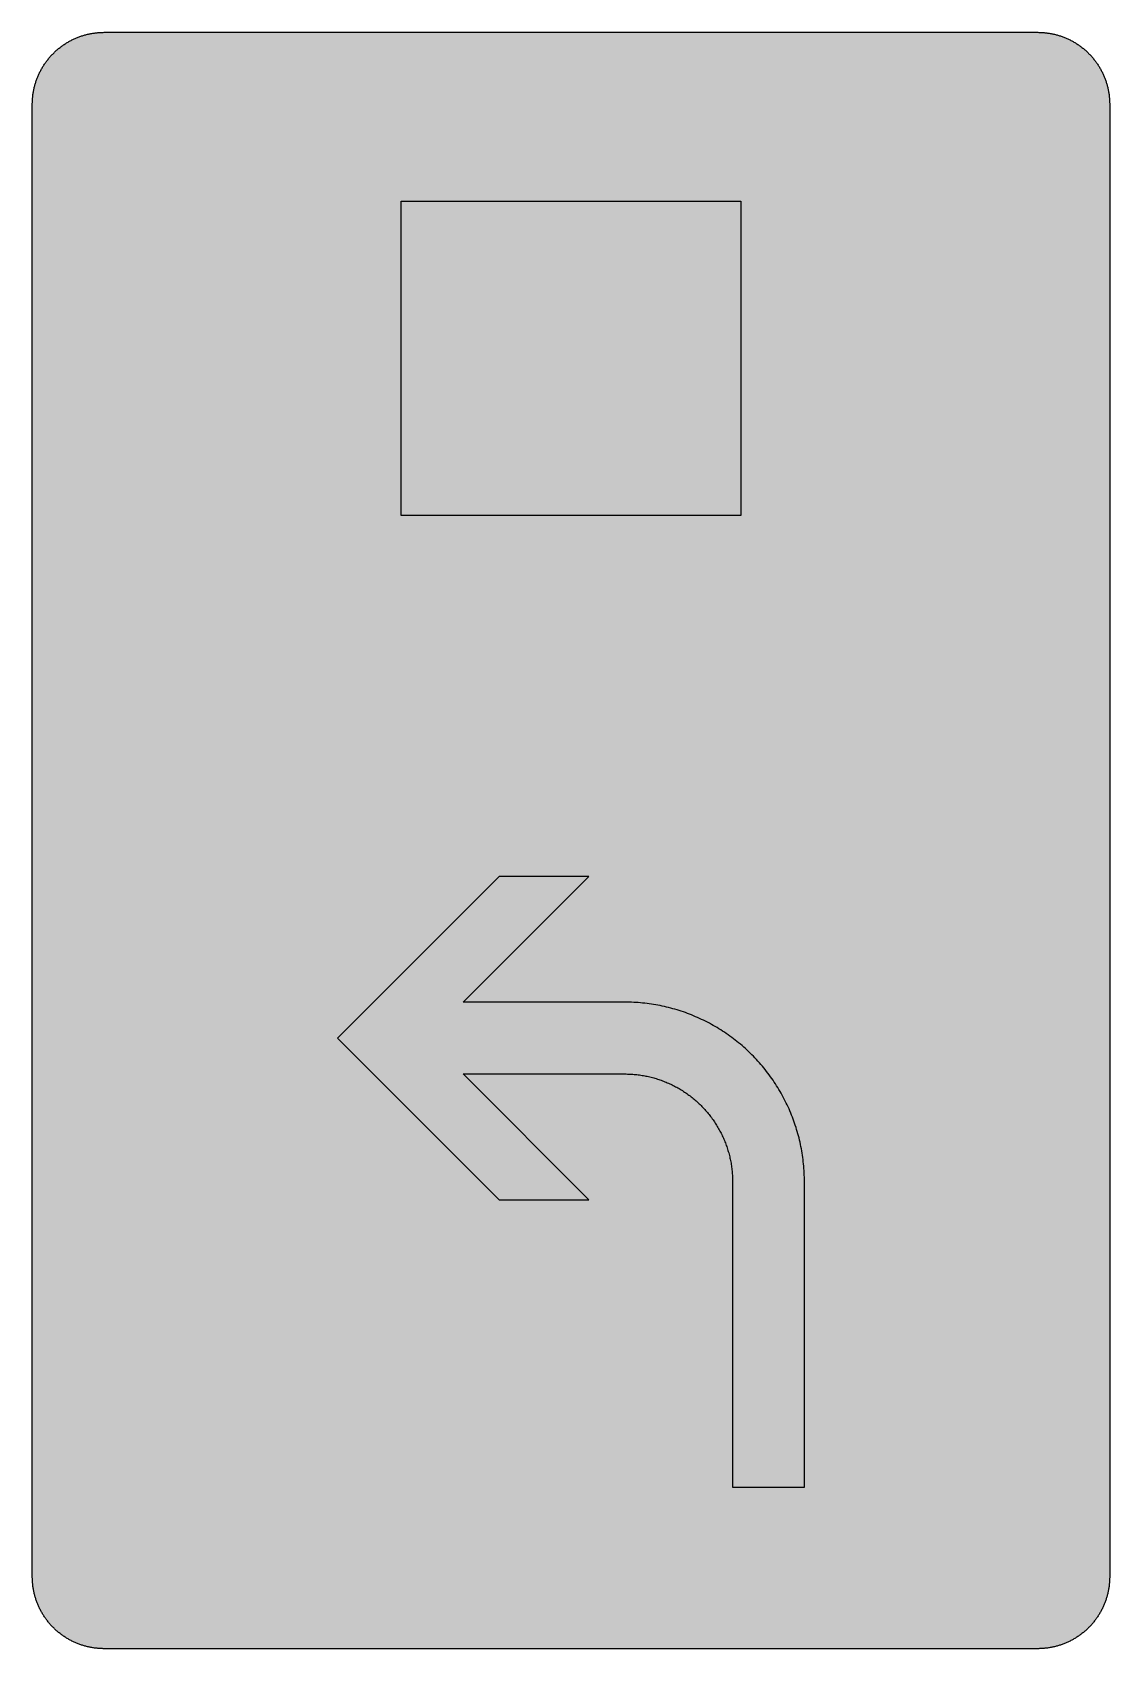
# Model space of a CAD drawing. Header units: millimetres. Extents: x 0 to 212, y 0 to 318.
import ezdxf

# ---------------------------------------------------------------- set-up
doc = ezdxf.new("R2010")
doc.units = ezdxf.units.MM

msp = doc.modelspace()

# ---------------------------------------------------------------- hatches: boundary and pattern name
for color, points in [(40, [(14.1633, 0.0536), (13.9878, 0.0533), (13.8125, 0.0559), (13.6373, 0.061), (13.462, 0.0686), (13.2893, 0.0787), (13.114, 0.0914), (12.9413, 0.1041), (12.7686, 0.1219), (12.5959, 0.1397), (12.4231, 0.16), (12.2504, 0.1829), (12.0777, 0.2057), (11.9075, 0.2337), (11.7373, 0.2616), (11.5672, 0.2921), (11.397, 0.3251), (11.2268, 0.3607), (11.0592, 0.3988), (10.8915, 0.4369), (10.7239, 0.4775), (10.5562, 0.5207), (10.3886, 0.5664), (10.2235, 0.6121), (10.0584, 0.6629), (9.8933, 0.7137), (9.7307, 0.7671), (9.5682, 0.8204), (9.4056, 0.8788), (9.2431, 0.9373), (9.083, 0.9982), (8.923, 1.0617), (8.763, 1.1252), (8.6055, 1.1938), (8.4455, 1.2624), (8.2906, 1.331), (8.1331, 1.4046), (7.9781, 1.4783), (7.8232, 1.5545), (7.6708, 1.6332), (7.5184, 1.7145), (7.366, 1.7958), (7.2161, 1.8796), (7.0663, 1.966), (6.919, 2.0523), (6.7716, 2.1438), (6.6243, 2.2352), (6.4795, 2.3266), (6.3348, 2.4232), (6.19, 2.5197), (6.0477, 2.6187), (5.908, 2.7178), (5.7683, 2.8194), (5.6286, 2.9235), (5.4915, 3.0302), (5.3543, 3.1369), (5.2197, 3.2461), (5.0851, 3.3579), (4.953, 3.4722), (4.8209, 3.5865), (4.6914, 3.7033), (4.5644, 3.8202), (4.4348, 3.9395), (4.3104, 4.0615), (4.1859, 4.1859), (4.0615, 4.3104), (3.9395, 4.4348), (3.8202, 4.5618), (3.7033, 4.6914), (3.5865, 4.8209), (3.4722, 4.953), (3.3579, 5.0851), (3.2487, 5.2197), (3.1369, 5.3543), (3.0302, 5.4915), (2.9235, 5.6286), (2.8194, 5.7683), (2.7178, 5.908), (2.6187, 6.0477), (2.5197, 6.19), (2.4232, 6.3348), (2.3266, 6.477), (2.2352, 6.6243), (2.1438, 6.7691), (2.0523, 6.9164), (1.966, 7.0663), (1.8796, 7.2161), (1.7958, 7.366), (1.7145, 7.5184), (1.6332, 7.6708), (1.5545, 7.8232), (1.4783, 7.9781), (1.4046, 8.1331), (1.331, 8.2906), (1.2598, 8.4455), (1.1913, 8.603), (1.1252, 8.763), (1.0592, 8.923), (0.9982, 9.083), (0.9373, 9.2431), (0.8763, 9.4056), (0.8204, 9.5682), (0.7645, 9.7307), (0.7112, 9.8933), (0.6604, 10.0584), (0.6121, 10.2235), (0.5639, 10.3911), (0.5207, 10.5562), (0.4775, 10.7239), (0.4343, 10.8915), (0.3962, 11.0592), (0.3607, 11.2268), (0.3251, 11.397), (0.2921, 11.5672), (0.2616, 11.7373), (0.2311, 11.9075), (0.2057, 12.0802), (0.1803, 12.2504), (0.1575, 12.4231), (0.1372, 12.5959), (0.1194, 12.7686), (0.1041, 12.9413), (0.0889, 13.1166), (0.0787, 13.2893), (0.0686, 13.4645), (0.061, 13.6373), (0.0559, 13.8125), (0.0508, 13.9878), (0.0508, 14.163), (0.0522, 303.4425), (0.0508, 303.6164), (0.0559, 303.7916), (0.061, 303.9669), (0.0686, 304.1396), (0.0787, 304.3149), (0.0889, 304.4876), (0.1041, 304.6628), (0.1194, 304.8356), (0.1372, 305.0083), (0.1575, 305.181), (0.1803, 305.3537), (0.2057, 305.5239), (0.2311, 305.6966), (0.2616, 305.8668), (0.2921, 306.037), (0.3251, 306.2072), (0.3607, 306.3748), (0.3962, 306.545), (0.4343, 306.7126), (0.4775, 306.8803), (0.5207, 307.0479), (0.5639, 307.213), (0.6121, 307.3781), (0.6604, 307.5432), (0.7112, 307.7083), (0.7645, 307.8734), (0.8204, 308.036), (0.8763, 308.1985), (0.9373, 308.3611), (0.9982, 308.5211), (1.0592, 308.6811), (1.1252, 308.8411), (1.1913, 308.9986), (1.2598, 309.1561), (1.331, 309.3136), (1.4046, 309.4685), (1.4783, 309.626), (1.5545, 309.7784), (1.6332, 309.9333), (1.7145, 310.0857), (1.7958, 310.2356), (1.8796, 310.388), (1.966, 310.5379), (2.0523, 310.6852), (2.1438, 310.8325), (2.2352, 310.9798), (2.3266, 311.1246), (2.4232, 311.2694), (2.5197, 311.4116), (2.6187, 311.5539), (2.7178, 311.6961), (2.8194, 311.8358), (2.9235, 311.9755), (3.0302, 312.1127), (3.1369, 312.2473), (3.2487, 312.3844), (3.3579, 312.5165), (3.4722, 312.6486), (3.5865, 312.7807), (3.7033, 312.9102), (3.8202, 313.0398), (3.9395, 313.1668), (4.0615, 313.2938), (4.1859, 313.4182), (4.3104, 313.5401), (4.4348, 313.6621), (4.5644, 313.784), (4.6914, 313.9008), (4.8209, 314.0177), (4.953, 314.132), (5.0851, 314.2437), (5.2197, 314.3555), (5.3543, 314.4647), (5.4915, 314.5739), (5.6286, 314.6781), (5.7683, 314.7822), (5.908, 314.8838), (6.0477, 314.9854), (6.19, 315.0845), (6.3348, 315.181), (6.4795, 315.275), (6.6243, 315.3689), (6.7716, 315.4604), (6.919, 315.5493), (7.0663, 315.6382), (7.2161, 315.7245), (7.366, 315.8084), (7.5184, 315.8896), (7.6708, 315.9709), (7.8232, 316.0471), (7.9781, 316.1233), (8.1331, 316.1995), (8.2906, 316.2706), (8.4455, 316.3418), (8.6055, 316.4103), (8.763, 316.4789), (8.923, 316.5424), (9.083, 316.6059), (9.2431, 316.6669), (9.4056, 316.7253), (9.5682, 316.7837), (9.7307, 316.8371), (9.8933, 316.8904), (10.0584, 316.9412), (10.2235, 316.992), (10.3886, 317.0377), (10.5562, 317.0834), (10.7239, 317.1266), (10.8915, 317.1673), (11.0592, 317.2079), (11.2268, 317.2435), (11.397, 317.279), (11.5672, 317.312), (11.7373, 317.3425), (11.9075, 317.3705), (12.0777, 317.3984), (12.2504, 317.4213), (12.4231, 317.4441), (12.5959, 317.4644), (12.7686, 317.4822), (12.9413, 317.5), (13.114, 317.5127), (13.2893, 317.5254), (13.462, 317.5356), (13.6373, 317.5432), (13.8125, 317.5483), (13.9878, 317.5508), (14.163, 317.5533), (197.6078, 317.5536), (197.7822, 317.5508), (197.9574, 317.5483), (198.1327, 317.5432), (198.3054, 317.5356), (198.4807, 317.5254), (198.6534, 317.5127), (198.8287, 317.5), (199.0014, 317.4822), (199.1741, 317.4644), (199.3468, 317.4441), (199.5195, 317.4213), (199.6897, 317.3984), (199.8624, 317.3705), (200.0326, 317.3425), (200.2028, 317.312), (200.373, 317.279), (200.5432, 317.2435), (200.7108, 317.2079), (200.8784, 317.1673), (201.0461, 317.1266), (201.2137, 317.0834), (201.3788, 317.0377), (201.5465, 316.992), (201.7116, 316.9412), (201.8767, 316.8904), (202.0392, 316.8371), (202.2018, 316.7837), (202.3643, 316.7253), (202.5269, 316.6669), (202.6869, 316.6059), (202.8469, 316.5424), (203.007, 316.4789), (203.167, 316.4103), (203.3245, 316.3418), (203.4794, 316.2706), (203.6369, 316.1995), (203.7918, 316.1233), (203.9468, 316.0471), (204.0992, 315.9709), (204.2516, 315.8896), (204.404, 315.8084), (204.5538, 315.7245), (204.7037, 315.6382), (204.8535, 315.5493), (205.0009, 315.4604), (205.1456, 315.3689), (205.293, 315.275), (205.4352, 315.181), (205.58, 315.0845), (205.7222, 314.9854), (205.8619, 314.8838), (206.0016, 314.7822), (206.1413, 314.6781), (206.2785, 314.5739), (206.4156, 314.4647), (206.5503, 314.3555), (206.6849, 314.2437), (206.817, 314.132), (206.949, 314.0177), (207.0786, 313.9008), (207.2081, 313.784), (207.3351, 313.6621), (207.4596, 313.5401), (207.584, 313.4182), (207.7085, 313.2938), (207.8304, 313.1668), (207.9498, 313.0398), (208.0666, 312.9102), (208.1835, 312.7807), (208.2978, 312.6486), (208.4121, 312.5165), (208.5238, 312.3844), (208.6331, 312.2473), (208.7397, 312.1127), (208.8464, 311.9755), (208.9506, 311.8358), (209.0522, 311.6961), (209.1512, 311.5539), (209.2503, 311.4116), (209.3468, 311.2694), (209.4433, 311.1246), (209.5348, 310.9798), (209.6262, 310.8325), (209.7176, 310.6852), (209.804, 310.5379), (209.8904, 310.388), (209.9742, 310.2356), (210.0555, 310.0857), (210.1367, 309.9333), (210.2155, 309.7784), (210.2917, 309.626), (210.3653, 309.4685), (210.439, 309.3136), (210.5076, 309.1561), (210.5762, 308.9986), (210.6447, 308.8411), (210.7082, 308.6811), (210.7717, 308.5211), (210.8327, 308.3611), (210.8911, 308.1985), (210.9495, 308.036), (211.0029, 307.8734), (211.0562, 307.7083), (211.107, 307.5432), (211.1578, 307.3781), (211.2035, 307.213), (211.2493, 307.0479), (211.2924, 306.8803), (211.3331, 306.7126), (211.3712, 306.545), (211.4093, 306.3748), (211.4448, 306.2072), (211.4779, 306.037), (211.5083, 305.8668), (211.5363, 305.6966), (211.5642, 305.5239), (211.5871, 305.3537), (211.6099, 305.181), (211.6303, 305.0083), (211.648, 304.8356), (211.6658, 304.6628), (211.6785, 304.4876), (211.6912, 304.3149), (211.7014, 304.1396), (211.709, 303.9669), (211.7141, 303.7916), (211.7166, 303.6164), (211.7166, 303.4411), (211.7189, 14.1647), (211.7166, 13.9878), (211.7141, 13.8125), (211.709, 13.6373), (211.7014, 13.4645), (211.6912, 13.2893), (211.6785, 13.1166), (211.6658, 12.9413), (211.648, 12.7686), (211.6303, 12.5959), (211.6099, 12.4231), (211.5871, 12.2504), (211.5642, 12.0802), (211.5363, 11.9075), (211.5083, 11.7373), (211.4779, 11.5672), (211.4448, 11.397), (211.4093, 11.2268), (211.3712, 11.0592), (211.3331, 10.8915), (211.2924, 10.7239), (211.2493, 10.5562), (211.2035, 10.3911), (211.1578, 10.2235), (211.107, 10.0584), (211.0562, 9.8933), (211.0029, 9.7307), (210.9495, 9.5682), (210.8911, 9.4056), (210.8327, 9.2431), (210.7717, 9.083), (210.7082, 8.923), (210.6447, 8.763), (210.5762, 8.603), (210.5076, 8.4455), (210.439, 8.2906), (210.3653, 8.1331), (210.2917, 7.9781), (210.2155, 7.8232), (210.1367, 7.6708), (210.0555, 7.5184), (209.9742, 7.366), (209.8904, 7.2161), (209.804, 7.0663), (209.7176, 6.9164), (209.6262, 6.7691), (209.5348, 6.6243), (209.4433, 6.477), (209.3468, 6.3348), (209.2503, 6.19), (209.1512, 6.0477), (209.0522, 5.908), (208.9506, 5.7683), (208.8464, 5.6286), (208.7397, 5.4915), (208.6331, 5.3543), (208.5238, 5.2197), (208.4121, 5.0851), (208.2978, 4.953), (208.1835, 4.8209), (208.0666, 4.6914), (207.9498, 4.5618), (207.8304, 4.4348), (207.7085, 4.3104), (207.584, 4.1859), (207.4596, 4.0615), (207.3351, 3.9395), (207.2081, 3.8202), (207.0786, 3.7033), (206.949, 3.5865), (206.817, 3.4722), (206.6849, 3.3579), (206.5503, 3.2461), (206.4156, 3.1369), (206.2785, 3.0302), (206.1413, 2.9235), (206.0016, 2.8194), (205.8619, 2.7178), (205.7222, 2.6187), (205.58, 2.5197), (205.4352, 2.4232), (205.293, 2.3266), (205.1456, 2.2352), (205.0009, 2.1438), (204.8535, 2.0523), (204.7037, 1.966), (204.5538, 1.8796), (204.404, 1.7958), (204.2516, 1.7145), (204.0992, 1.6332), (203.9468, 1.5545), (203.7918, 1.4783), (203.6369, 1.4046), (203.4794, 1.331), (203.3245, 1.2624), (203.167, 1.1938), (203.007, 1.1252), (202.8469, 1.0617), (202.6869, 0.9982), (202.5269, 0.9373), (202.3643, 0.8788), (202.2018, 0.8204), (202.0392, 0.7671), (201.8767, 0.7137), (201.7116, 0.6629), (201.5465, 0.6121), (201.3788, 0.5664), (201.2137, 0.5207), (201.0461, 0.4775), (200.8784, 0.4369), (200.7108, 0.3988), (200.5432, 0.3607), (200.373, 0.3251), (200.2028, 0.2921), (200.0326, 0.2616), (199.8624, 0.2337), (199.6897, 0.2057), (199.5195, 0.1829), (199.3468, 0.16), (199.1741, 0.1397), (199.0014, 0.1219), (198.8287, 0.1041), (198.6534, 0.0914), (198.4807, 0.0787), (198.3054, 0.0686), (198.1327, 0.061), (197.9574, 0.0559), (197.7822, 0.0533), (197.6069, 0.0533)]), (30, [(72.548, 284.3925), (139.223, 284.3925), (139.223, 222.6564), (72.548, 222.6564)]), (59, [(151.7467, 31.8036), (151.7467, 91.7758), (151.7421, 92.2122), (151.7345, 92.6516), (151.7218, 93.0885), (151.7015, 93.5228), (151.6786, 93.9597), (151.6482, 94.394), (151.6126, 94.8284), (151.572, 95.2602), (151.5262, 95.692), (151.4754, 96.1238), (151.4196, 96.5556), (151.3586, 96.9848), (151.2926, 97.4115), (151.2214, 97.8383), (151.1427, 98.265), (151.0614, 98.6892), (150.9751, 99.1108), (150.8811, 99.5324), (150.7846, 99.9541), (150.6804, 100.3732), (150.5737, 100.7897), (150.462, 101.2063), (150.3426, 101.6203), (150.2207, 102.0343), (150.0937, 102.4458), (149.9591, 102.8548), (149.8219, 103.2637), (149.6797, 103.6701), (149.5323, 104.074), (149.3799, 104.4753), (149.2225, 104.8766), (149.0599, 105.2754), (148.8923, 105.6716), (148.7221, 106.0653), (148.5443, 106.4565), (148.3639, 106.8476), (148.176, 107.2363), (147.9855, 107.6223), (147.7899, 108.0059), (147.5892, 108.3869), (147.3835, 108.7653), (147.1752, 109.1413), (146.9593, 109.5146), (146.7409, 109.8855), (146.5174, 110.2563), (146.2888, 110.6221), (146.0551, 110.9853), (145.8189, 111.346), (145.5776, 111.7041), (145.3286, 112.0597), (145.0797, 112.4128), (144.8232, 112.7633), (144.5641, 113.1087), (144.2974, 113.4542), (144.0307, 113.7945), (143.7564, 114.1324), (143.4795, 114.4676), (143.1976, 114.7978), (142.9106, 115.1255), (142.6185, 115.4532), (142.3238, 115.7732), (142.0241, 116.0932), (141.7218, 116.4082), (141.412, 116.7206), (141.1021, 117.028), (140.7846, 117.3302), (140.4671, 117.6299), (140.1445, 117.9246), (139.8194, 118.2167), (139.4917, 118.5037), (139.159, 118.7856), (138.8262, 119.0625), (138.4884, 119.3368), (138.1455, 119.6061), (137.8026, 119.8702), (137.4546, 120.1293), (137.1067, 120.3858), (136.7536, 120.6348), (136.398, 120.8837), (136.0399, 121.125), (135.6792, 121.3612), (135.316, 121.5949), (134.9502, 121.8235), (134.5794, 122.047), (134.2085, 122.2654), (133.8351, 122.4813), (133.4592, 122.6896), (133.0808, 122.8954), (132.6998, 123.096), (132.3162, 123.2916), (131.9301, 123.4821), (131.5415, 123.6701), (131.1504, 123.8504), (130.7592, 124.0282), (130.3655, 124.1984), (129.9693, 124.366), (129.5705, 124.5286), (129.1692, 124.6861), (128.7678, 124.8385), (128.3614, 124.9858), (127.9576, 125.128), (127.5486, 125.2677), (127.1397, 125.3998), (126.7282, 125.5268), (126.3142, 125.6487), (125.9002, 125.7681), (125.4836, 125.8799), (125.0671, 125.9891), (124.648, 126.0907), (124.2263, 126.1872), (123.8047, 126.2812), (123.383, 126.3675), (122.9589, 126.4514), (122.5321, 126.5276), (122.1054, 126.5987), (121.6762, 126.6647), (121.2494, 126.7282), (120.8176, 126.7841), (120.3858, 126.8349), (119.954, 126.8806), (119.5222, 126.9187), (119.0879, 126.9543), (118.6536, 126.9848), (118.2167, 127.0102), (117.7798, 127.0279), (117.3429, 127.0406), (116.906, 127.0508), (116.4666, 127.0533), (84.7189, 127.0536), (109.4133, 151.7481), (91.7744, 151.7481), (60.0244, 119.9981), (91.7744, 88.2481), (109.4133, 88.2481), (84.7189, 112.9425), (116.4689, 112.9425), (116.7308, 112.9386), (116.9924, 112.9335), (117.2566, 112.9259), (117.5182, 112.9157), (117.7798, 112.9005), (118.0389, 112.8827), (118.3005, 112.8624), (118.5596, 112.837), (118.8187, 112.809), (119.0777, 112.7785), (119.3368, 112.7455), (119.5934, 112.71), (119.8499, 112.6693), (120.1064, 112.6261), (120.363, 112.5804), (120.617, 112.5296), (120.871, 112.4788), (121.125, 112.4229), (121.3764, 112.3645), (121.6279, 112.3036), (121.8768, 112.2375), (122.1283, 112.1715), (122.3772, 112.1004), (122.6236, 112.0267), (122.87, 111.9505), (123.1163, 111.8692), (123.3602, 111.7879), (123.604, 111.7016), (123.8479, 111.6127), (124.0892, 111.5212), (124.3305, 111.4273), (124.5692, 111.3307), (124.8054, 111.2291), (125.0442, 111.125), (125.2779, 111.0209), (125.5116, 110.9116), (125.7452, 110.7999), (125.9764, 110.6856), (126.2075, 110.5662), (126.4361, 110.4468), (126.6622, 110.3249), (126.8882, 110.1979), (127.1143, 110.0684), (127.3353, 109.9388), (127.5563, 109.8042), (127.7772, 109.667), (127.9957, 109.5273), (128.2116, 109.3851), (128.4275, 109.2378), (128.6408, 109.0905), (128.8517, 108.9406), (129.0625, 108.7882), (129.2708, 108.6307), (129.4765, 108.4732), (129.6797, 108.3107), (129.8829, 108.1481), (130.0836, 107.9805), (130.2842, 107.8103), (130.4798, 107.6401), (130.6754, 107.4649), (130.8684, 107.2871), (131.0589, 107.1093), (131.2494, 106.9264), (131.4348, 106.741), (131.6203, 106.553), (131.8031, 106.365), (131.9835, 106.1745), (132.1587, 105.9815), (132.334, 105.7859), (132.5067, 105.5878), (132.6744, 105.3897), (132.842, 105.189), (133.0046, 104.9858), (133.1671, 104.7801), (133.3246, 104.5743), (133.4821, 104.3661), (133.6345, 104.1578), (133.7869, 103.9444), (133.9342, 103.7311), (134.079, 103.5177), (134.2212, 103.2993), (134.3609, 103.0834), (134.4981, 102.8624), (134.6327, 102.6414), (134.7648, 102.4179), (134.8918, 102.1944), (135.0188, 101.9683), (135.1407, 101.7397), (135.2626, 101.5111), (135.3795, 101.2825), (135.4938, 101.0514), (135.6055, 100.8177), (135.7147, 100.584), (135.8189, 100.3478), (135.923, 100.1116), (136.0246, 99.8728), (136.1211, 99.634), (136.2151, 99.3953), (136.3066, 99.154), (136.3955, 98.9101), (136.4818, 98.6663), (136.5631, 98.4225), (136.6418, 98.1761), (136.7206, 97.9297), (136.7942, 97.6833), (136.8628, 97.4344), (136.9314, 97.1829), (136.9949, 96.934), (137.0584, 96.6826), (137.1168, 96.4286), (137.1727, 96.1771), (137.2235, 95.9231), (137.2743, 95.6691), (137.32, 95.4126), (137.3632, 95.156), (137.4013, 94.8995), (137.4394, 94.6429), (137.4724, 94.3839), (137.5029, 94.1248), (137.5308, 93.8657), (137.5537, 93.6066), (137.5766, 93.345), (137.5943, 93.0859), (137.607, 92.8243), (137.6197, 92.5627), (137.6274, 92.3011), (137.6324, 92.0369), (137.635, 91.7753), (137.6355, 31.8036)])]:
    msp.add_hatch(color=color).paths.add_polyline_path(points)
h = msp.add_hatch(color=59)
h.paths.add_polyline_path([(14.1633, 3.5814), (13.8887, 3.5839), (13.6169, 3.5941), (13.3477, 3.6119), (13.081, 3.6347), (12.8143, 3.6652), (12.5501, 3.7008), (12.2885, 3.7465), (12.0294, 3.7948), (11.7729, 3.8506), (11.5164, 3.9141), (11.2649, 3.9827), (11.016, 4.0564), (10.7671, 4.1351), (10.5232, 4.2215), (10.2819, 4.3129), (10.0432, 4.412), (9.8069, 4.5161), (9.5733, 4.6228), (9.3447, 4.7371), (9.1186, 4.8565), (8.8951, 4.9809), (8.6741, 5.113), (8.4582, 5.2476), (8.2448, 5.3873), (8.0366, 5.5321), (7.8308, 5.682), (7.6276, 5.8369), (7.4295, 5.9969), (7.2365, 6.1595), (7.046, 6.3297), (6.8605, 6.5024), (6.6777, 6.6802), (6.5024, 6.8605), (6.3271, 7.046), (6.1595, 7.2365), (5.9969, 7.432), (5.8369, 7.6302), (5.682, 7.8308), (5.5321, 8.0366), (5.3873, 8.2448), (5.2451, 8.4582), (5.1105, 8.6741), (4.9809, 8.8951), (4.8565, 9.1186), (4.7371, 9.3447), (4.6228, 9.5758), (4.5136, 9.8069), (4.4094, 10.0432), (4.3129, 10.2819), (4.2215, 10.5232), (4.1351, 10.7696), (4.0538, 11.016), (3.9802, 11.2649), (3.9116, 11.5189), (3.8506, 11.7729), (3.7948, 12.0294), (3.744, 12.2911), (3.7008, 12.5527), (3.6627, 12.8143), (3.6322, 13.081), (3.6093, 13.3502), (3.5916, 13.6195), (3.5814, 13.8913), (3.5789, 14.163), (3.58, 303.4425), (3.5814, 303.7154), (3.5916, 303.9847), (3.6093, 304.2564), (3.6322, 304.5231), (3.6627, 304.7898), (3.7008, 305.054), (3.744, 305.3156), (3.7948, 305.5747), (3.8506, 305.8312), (3.9116, 306.0852), (3.9802, 306.3392), (4.0538, 306.5882), (4.1351, 306.8345), (4.2215, 307.0809), (4.3129, 307.3222), (4.4094, 307.561), (4.5136, 307.7972), (4.6228, 308.0283), (4.7371, 308.2595), (4.8565, 308.4855), (4.9809, 308.7091), (5.1105, 308.9275), (5.2451, 309.1459), (5.3873, 309.3593), (5.5321, 309.5676), (5.682, 309.7733), (5.8369, 309.974), (5.9969, 310.1721), (6.1595, 310.3677), (6.3271, 310.5556), (6.5024, 310.7436), (6.6777, 310.9239), (6.8605, 311.1017), (7.046, 311.2745), (7.2365, 311.4446), (7.4295, 311.6072), (7.6276, 311.7672), (7.8308, 311.9222), (8.0366, 312.072), (8.2448, 312.2168), (8.4582, 312.3565), (8.6741, 312.4911), (8.8951, 312.6232), (9.1186, 312.7477), (9.3447, 312.867), (9.5733, 312.9813), (9.8069, 313.0906), (10.0432, 313.1922), (10.2819, 313.2912), (10.5232, 313.3827), (10.7671, 313.469), (11.016, 313.5478), (11.2649, 313.624), (11.5164, 313.6925), (11.7729, 313.7535), (12.0294, 313.8094), (12.2885, 313.8602), (12.5501, 313.9034), (12.8143, 313.9389), (13.081, 313.9694), (13.3477, 313.9948), (13.6169, 314.01), (13.8887, 314.0202), (14.163, 314.0253), (197.6078, 314.0258), (197.8787, 314.0202), (198.1505, 314.01), (198.4197, 313.9948), (198.689, 313.9694), (198.9557, 313.9389), (199.2173, 313.9034), (199.4789, 313.8602), (199.7405, 313.8094), (199.9971, 313.7535), (200.2511, 313.6925), (200.5051, 313.624), (200.754, 313.5478), (201.0004, 313.469), (201.2467, 313.3827), (201.488, 313.2912), (201.7268, 313.1922), (201.963, 313.0906), (202.1942, 312.9813), (202.4253, 312.867), (202.6514, 312.7477), (202.8749, 312.6232), (203.0959, 312.4911), (203.3118, 312.3565), (203.5251, 312.2168), (203.7334, 312.072), (203.9391, 311.9222), (204.1398, 311.7672), (204.3379, 311.6072), (204.5335, 311.4446), (204.724, 311.2745), (204.9094, 311.1017), (205.0898, 310.9239), (205.2676, 310.7436), (205.4403, 310.5556), (205.6105, 310.3677), (205.773, 310.1721), (205.933, 309.974), (206.088, 309.7733), (206.2378, 309.5676), (206.3826, 309.3593), (206.5223, 309.1459), (206.6569, 308.9275), (206.789, 308.7091), (206.9135, 308.4855), (207.0329, 308.2595), (207.1472, 308.0283), (207.2538, 307.7972), (207.358, 307.561), (207.457, 307.3222), (207.5485, 307.0809), (207.6348, 306.8345), (207.7136, 306.5882), (207.7872, 306.3392), (207.8558, 306.0852), (207.9193, 305.8312), (207.9752, 305.5747), (208.0235, 305.3156), (208.0692, 305.054), (208.1047, 304.7898), (208.1352, 304.5231), (208.1581, 304.2564), (208.1759, 303.9847), (208.186, 303.7154), (208.1911, 303.4411), (208.1911, 14.1647), (208.186, 13.8913), (208.1759, 13.6195), (208.1581, 13.3502), (208.1352, 13.081), (208.1047, 12.8143), (208.0692, 12.5527), (208.0235, 12.2911), (207.9752, 12.0294), (207.9193, 11.7729), (207.8558, 11.5189), (207.7872, 11.2649), (207.7136, 11.016), (207.6348, 10.7696), (207.5485, 10.5232), (207.457, 10.2819), (207.358, 10.0432), (207.2538, 9.8069), (207.1472, 9.5758), (207.0329, 9.3447), (206.9135, 9.1186), (206.789, 8.8951), (206.6569, 8.6741), (206.5223, 8.4582), (206.3826, 8.2448), (206.2378, 8.0366), (206.088, 7.8308), (205.933, 7.6302), (205.773, 7.432), (205.6105, 7.2365), (205.4403, 7.046), (205.2676, 6.8605), (205.0898, 6.6802), (204.9094, 6.5024), (204.724, 6.3297), (204.5335, 6.1595), (204.3379, 5.9969), (204.1398, 5.8369), (203.9391, 5.682), (203.7334, 5.5321), (203.5251, 5.3873), (203.3118, 5.2476), (203.0959, 5.113), (202.8749, 4.9809), (202.6514, 4.8565), (202.4253, 4.7371), (202.1942, 4.6228), (201.963, 4.5161), (201.7268, 4.412), (201.488, 4.3129), (201.2467, 4.2215), (201.0004, 4.1351), (200.754, 4.0564), (200.5051, 3.9827), (200.2511, 3.9141), (199.9971, 3.8506), (199.7405, 3.7948), (199.4789, 3.7465), (199.2173, 3.7008), (198.9557, 3.6652), (198.689, 3.6347), (198.4197, 3.6119), (198.1505, 3.5941), (197.8787, 3.5839), (197.6069, 3.5789)])
h.paths.add_polyline_path([(14.1633, 8.8731), (14.0259, 8.8748), (13.8887, 8.8798), (13.7541, 8.8875), (13.622, 8.9002), (13.4874, 8.9154), (13.3553, 8.9332), (13.2258, 8.9535), (13.0962, 8.9789), (12.9667, 9.0068), (12.8397, 9.0373), (12.7127, 9.0729), (12.5882, 9.1084), (12.4663, 9.1491), (12.3419, 9.1923), (12.2225, 9.238), (12.1031, 9.2888), (11.9837, 9.3396), (11.8694, 9.3929), (11.7526, 9.4513), (11.6408, 9.5098), (11.5291, 9.5733), (11.4198, 9.6368), (11.3106, 9.7053), (11.2039, 9.7765), (11.0998, 9.8476), (10.9957, 9.9238), (10.8966, 10), (10.7975, 10.0787), (10.6985, 10.1625), (10.6045, 10.2464), (10.5105, 10.3327), (10.4216, 10.4216), (10.3327, 10.5131), (10.2464, 10.6045), (10.16, 10.701), (10.0787, 10.7975), (10, 10.8966), (9.9212, 10.9982), (9.8476, 11.0998), (9.7739, 11.2039), (9.7053, 11.3106), (9.6368, 11.4198), (9.5707, 11.5291), (9.5098, 11.6408), (9.4488, 11.7551), (9.3929, 11.8694), (9.337, 11.9863), (9.2862, 12.1031), (9.238, 12.2225), (9.1923, 12.3444), (9.1491, 12.4663), (9.1084, 12.5908), (9.0703, 12.7152), (9.0373, 12.8397), (9.0068, 12.9692), (8.9789, 13.0962), (8.9535, 13.2258), (8.9306, 13.3579), (8.9129, 13.4899), (8.8976, 13.622), (8.8849, 13.7566), (8.8773, 13.8913), (8.8722, 14.0259), (8.8697, 14.163), (8.8717, 303.4425), (8.8722, 303.5783), (8.8773, 303.7129), (8.8849, 303.8475), (8.8976, 303.9821), (8.9129, 304.1142), (8.9306, 304.2463), (8.9535, 304.3784), (8.9789, 304.5079), (9.0068, 304.6349), (9.0373, 304.7644), (9.0703, 304.8889), (9.1084, 305.0134), (9.1491, 305.1378), (9.1923, 305.2597), (9.238, 305.3817), (9.2862, 305.501), (9.337, 305.6179), (9.3929, 305.7347), (9.4488, 305.849), (9.5098, 305.9633), (9.5707, 306.0751), (9.6368, 306.1843), (9.7053, 306.2935), (9.7739, 306.4002), (9.8476, 306.5043), (9.9212, 306.6059), (10, 306.7075), (10.0787, 306.8066), (10.16, 306.9031), (10.2464, 306.9996), (10.3327, 307.0911), (10.4216, 307.1825), (10.5105, 307.2714), (10.6045, 307.3578), (10.6985, 307.4416), (10.7975, 307.5254), (10.8966, 307.6042), (10.9957, 307.6804), (11.0998, 307.7566), (11.2039, 307.8277), (11.3106, 307.8988), (11.4198, 307.9674), (11.5291, 308.0309), (11.6408, 308.0944), (11.7526, 308.1528), (11.8694, 308.2112), (11.9837, 308.2646), (12.1031, 308.3179), (12.2225, 308.3662), (12.3419, 308.4119), (12.4663, 308.4551), (12.5882, 308.4957), (12.7127, 308.5313), (12.8397, 308.5668), (12.9667, 308.5973), (13.0962, 308.6252), (13.2258, 308.6506), (13.3553, 308.671), (13.4874, 308.6913), (13.622, 308.7065), (13.7541, 308.7167), (13.8887, 308.7268), (14.0259, 308.7319), (14.163, 308.7319), (197.6078, 308.7342), (197.7441, 308.7319), (197.8787, 308.7268), (198.0133, 308.7167), (198.1479, 308.7065), (198.28, 308.6913), (198.4121, 308.671), (198.5442, 308.6506), (198.6737, 308.6252), (198.8007, 308.5973), (198.9303, 308.5668), (199.0547, 308.5313), (199.1792, 308.4957), (199.3036, 308.4551), (199.4256, 308.4119), (199.5475, 308.3662), (199.6669, 308.3179), (199.7837, 308.2646), (199.9005, 308.2112), (200.0148, 308.1528), (200.1291, 308.0944), (200.2409, 308.0309), (200.3501, 307.9674), (200.4593, 307.8988), (200.566, 307.8277), (200.6702, 307.7566), (200.7718, 307.6804), (200.8734, 307.6042), (200.9724, 307.5254), (201.0689, 307.4416), (201.1655, 307.3578), (201.2569, 307.2714), (201.3483, 307.1825), (201.4372, 307.0911), (201.5236, 306.9996), (201.6074, 306.9031), (201.6912, 306.8066), (201.77, 306.7075), (201.8462, 306.6059), (201.9224, 306.5043), (201.9935, 306.4002), (202.0646, 306.2935), (202.1332, 306.1843), (202.1967, 306.0751), (202.2602, 305.9633), (202.3186, 305.849), (202.377, 305.7347), (202.4304, 305.6179), (202.4812, 305.501), (202.532, 305.3817), (202.5777, 305.2597), (202.6209, 305.1378), (202.6615, 305.0134), (202.6971, 304.8889), (202.7326, 304.7644), (202.7631, 304.6349), (202.7911, 304.5079), (202.8165, 304.3784), (202.8368, 304.2463), (202.8546, 304.1142), (202.8698, 303.9821), (202.8825, 303.8475), (202.8901, 303.7129), (202.8952, 303.5783), (202.8977, 303.4411), (202.8994, 14.1647), (202.8952, 14.0259), (202.8901, 13.8913), (202.8825, 13.7566), (202.8698, 13.622), (202.8546, 13.4899), (202.8368, 13.3579), (202.8165, 13.2258), (202.7911, 13.0962), (202.7631, 12.9692), (202.7326, 12.8397), (202.6971, 12.7152), (202.6615, 12.5908), (202.6209, 12.4663), (202.5777, 12.3444), (202.532, 12.2225), (202.4812, 12.1031), (202.4304, 11.9863), (202.377, 11.8694), (202.3186, 11.7551), (202.2602, 11.6408), (202.1967, 11.5291), (202.1332, 11.4198), (202.0646, 11.3106), (201.9935, 11.2039), (201.9224, 11.0998), (201.8462, 10.9982), (201.77, 10.8966), (201.6912, 10.7975), (201.6074, 10.701), (201.5236, 10.6045), (201.4372, 10.5131), (201.3483, 10.4216), (201.2569, 10.3327), (201.1655, 10.2464), (201.0689, 10.1625), (200.9724, 10.0787), (200.8734, 10), (200.7718, 9.9238), (200.6702, 9.8476), (200.566, 9.7765), (200.4593, 9.7053), (200.3501, 9.6368), (200.2409, 9.5733), (200.1291, 9.5098), (200.0148, 9.4513), (199.9005, 9.3929), (199.7837, 9.3396), (199.6669, 9.2888), (199.5475, 9.238), (199.4256, 9.1923), (199.3036, 9.1491), (199.1792, 9.1084), (199.0547, 9.0729), (198.9303, 9.0373), (198.8007, 9.0068), (198.6737, 8.9789), (198.5442, 8.9535), (198.4121, 8.9332), (198.28, 8.9154), (198.1479, 8.9002), (198.0133, 8.8875), (197.8787, 8.8798), (197.7441, 8.8748), (197.6069, 8.8722)], flags=16)
h = msp.add_hatch(color=59)
h.paths.add_polyline_path([(63.905, 173.2675), (63.8404, 173.2661), (63.7769, 173.2686), (63.7134, 173.2737), (63.6524, 173.2788), (63.5889, 173.2864), (63.5279, 173.294), (63.467, 173.3042), (63.406, 173.3169), (63.3476, 173.3296), (63.2866, 173.3448), (63.2282, 173.3601), (63.1698, 173.3779), (63.1114, 173.3956), (63.0555, 173.416), (62.9996, 173.4363), (62.9437, 173.4591), (62.8879, 173.4845), (62.8345, 173.5099), (62.7812, 173.5353), (62.7278, 173.5633), (62.6745, 173.5938), (62.6237, 173.6242), (62.5729, 173.6547), (62.5246, 173.6877), (62.4738, 173.7208), (62.4256, 173.7563), (62.3799, 173.7919), (62.3341, 173.83), (62.2884, 173.8681), (62.2427, 173.9087), (62.1995, 173.9468), (62.1589, 173.99), (62.1157, 174.0306), (62.0751, 174.0738), (62.037, 174.1195), (61.9989, 174.1653), (61.9608, 174.211), (61.9252, 174.2567), (61.8896, 174.305), (61.8566, 174.3558), (61.8236, 174.404), (61.7931, 174.4548), (61.7626, 174.5056), (61.7322, 174.559), (61.7042, 174.6123), (61.6788, 174.6656), (61.6534, 174.719), (61.628, 174.7749), (61.6052, 174.8307), (61.5848, 174.8866), (61.5645, 174.9425), (61.5442, 175.0009), (61.529, 175.0593), (61.5112, 175.1178), (61.4985, 175.1787), (61.4832, 175.2371), (61.4731, 175.2981), (61.4629, 175.3591), (61.4553, 175.42), (61.4477, 175.4835), (61.4426, 175.5445), (61.4375, 175.608), (61.435, 175.6715), (61.435, 175.735), (61.4355, 200.4314), (61.435, 200.4949), (61.4375, 200.5559), (61.4426, 200.6194), (61.4477, 200.6829), (61.4553, 200.7438), (61.4629, 200.8048), (61.4731, 200.8657), (61.4832, 200.9267), (61.4985, 200.9877), (61.5112, 201.0461), (61.529, 201.107), (61.5442, 201.1629), (61.5645, 201.2213), (61.5848, 201.2798), (61.6052, 201.3356), (61.628, 201.3915), (61.6534, 201.4449), (61.6788, 201.5007), (61.7042, 201.5541), (61.7322, 201.6074), (61.7626, 201.6582), (61.7931, 201.709), (61.8236, 201.7598), (61.8566, 201.8106), (61.8896, 201.8589), (61.9252, 201.9071), (61.9608, 201.9554), (61.9989, 202.0011), (62.037, 202.0468), (62.0751, 202.09), (62.1157, 202.1332), (62.1589, 202.1764), (62.1995, 202.217), (62.2427, 202.2577), (62.2884, 202.2983), (62.3341, 202.3364), (62.3799, 202.372), (62.4256, 202.4075), (62.4738, 202.4431), (62.5246, 202.4786), (62.5729, 202.5091), (62.6237, 202.5421), (62.6745, 202.5726), (62.7278, 202.6006), (62.7812, 202.6285), (62.8345, 202.6564), (62.8879, 202.6818), (62.9437, 202.7047), (62.9996, 202.7276), (63.0555, 202.7504), (63.1114, 202.7707), (63.1698, 202.7885), (63.2282, 202.8063), (63.2866, 202.8215), (63.3476, 202.8368), (63.406, 202.8495), (63.467, 202.8622), (63.5279, 202.8723), (63.5889, 202.88), (63.6524, 202.8876), (63.7134, 202.8927), (63.7769, 202.8952), (63.8404, 202.8977), (63.9039, 202.9003), (71.3133, 202.9008), (71.3765, 202.8977), (71.44, 202.8952), (71.501, 202.8927), (71.5645, 202.8876), (71.6255, 202.88), (71.689, 202.8723), (71.7499, 202.8622), (71.8109, 202.8495), (71.8693, 202.8368), (71.9303, 202.8215), (71.9887, 202.8063), (72.0471, 202.7885), (72.1055, 202.7707), (72.1614, 202.7504), (72.2173, 202.7276), (72.2732, 202.7047), (72.329, 202.6818), (72.3824, 202.6564), (72.4357, 202.6285), (72.4891, 202.6006), (72.5424, 202.5726), (72.5932, 202.5421), (72.644, 202.5091), (72.6923, 202.4786), (72.7431, 202.4431), (72.7888, 202.4075), (72.837, 202.372), (72.8828, 202.3364), (72.9285, 202.2983), (72.9717, 202.2577), (73.0148, 202.217), (73.058, 202.1764), (73.0987, 202.1332), (73.1393, 202.09), (73.1799, 202.0468), (73.218, 202.0011), (73.2561, 201.9554), (73.2917, 201.9071), (73.3273, 201.8589), (73.3603, 201.8106), (73.3933, 201.7598), (73.4238, 201.709), (73.4543, 201.6582), (73.4847, 201.6074), (73.5127, 201.5541), (73.5381, 201.5007), (73.5635, 201.4449), (73.5863, 201.3915), (73.6092, 201.3356), (73.6321, 201.2798), (73.6524, 201.2213), (73.6702, 201.1629), (73.6879, 201.107), (73.7032, 201.0461), (73.7184, 200.9877), (73.7311, 200.9267), (73.7438, 200.8657), (73.754, 200.8048), (73.7616, 200.7438), (73.7692, 200.6829), (73.7743, 200.6194), (73.7794, 200.5559), (73.7819, 200.4949), (73.7819, 200.4289), (73.7828, 175.7369), (73.7819, 175.6715), (73.7794, 175.608), (73.7743, 175.5445), (73.7692, 175.4835), (73.7616, 175.42), (73.754, 175.3591), (73.7438, 175.2981), (73.7311, 175.2371), (73.7184, 175.1787), (73.7032, 175.1178), (73.6879, 175.0593), (73.6702, 175.0009), (73.6524, 174.9425), (73.6321, 174.8866), (73.6092, 174.8307), (73.5863, 174.7749), (73.5635, 174.719), (73.5381, 174.6656), (73.5127, 174.6123), (73.4847, 174.559), (73.4543, 174.5056), (73.4238, 174.4548), (73.3933, 174.404), (73.3603, 174.3558), (73.3273, 174.305), (73.2917, 174.2567), (73.2561, 174.211), (73.218, 174.1653), (73.1799, 174.1195), (73.1393, 174.0738), (73.0987, 174.0306), (73.058, 173.99), (73.0148, 173.9468), (72.9717, 173.9087), (72.9285, 173.8681), (72.8828, 173.83), (72.837, 173.7919), (72.7888, 173.7563), (72.7431, 173.7208), (72.6923, 173.6877), (72.644, 173.6547), (72.5932, 173.6242), (72.5424, 173.5938), (72.4891, 173.5633), (72.4357, 173.5353), (72.3824, 173.5099), (72.329, 173.4845), (72.2732, 173.4591), (72.2173, 173.4363), (72.1614, 173.416), (72.1055, 173.3956), (72.0471, 173.3779), (71.9887, 173.3601), (71.9303, 173.3448), (71.8693, 173.3296), (71.8109, 173.3169), (71.7499, 173.3042), (71.689, 173.294), (71.6255, 173.2864), (71.5645, 173.2788), (71.501, 173.2737), (71.44, 173.2686), (71.3765, 173.2661), (71.313, 173.2661)])
h.paths.add_polyline_path([(78.7217, 173.2675), (78.6562, 173.2661), (78.5927, 173.2686), (78.5317, 173.2737), (78.4682, 173.2788), (78.4073, 173.2864), (78.3438, 173.294), (78.2828, 173.3042), (78.2218, 173.3169), (78.1634, 173.3296), (78.1025, 173.3448), (78.044, 173.3601), (77.9856, 173.3779), (77.9297, 173.3956), (77.8713, 173.416), (77.8154, 173.4363), (77.7596, 173.4591), (77.7037, 173.4845), (77.6503, 173.5099), (77.597, 173.5353), (77.5437, 173.5633), (77.4929, 173.5938), (77.4395, 173.6242), (77.3887, 173.6547), (77.3405, 173.6877), (77.2922, 173.7208), (77.2439, 173.7563), (77.1957, 173.7919), (77.15, 173.83), (77.1042, 173.8681), (77.0611, 173.9087), (77.0179, 173.9468), (76.9747, 173.99), (76.9341, 174.0306), (76.8934, 174.0738), (76.8528, 174.1195), (76.8147, 174.1653), (76.7791, 174.211), (76.741, 174.2567), (76.708, 174.305), (76.6724, 174.3558), (76.6394, 174.404), (76.6089, 174.4548), (76.5785, 174.5056), (76.548, 174.559), (76.52, 174.6123), (76.4946, 174.6656), (76.4692, 174.719), (76.4464, 174.7749), (76.4235, 174.8307), (76.4007, 174.8866), (76.3803, 174.9425), (76.3626, 175.0009), (76.3448, 175.0593), (76.3295, 175.1178), (76.3143, 175.1787), (76.3016, 175.2371), (76.2889, 175.2981), (76.2787, 175.3591), (76.2711, 175.42), (76.2635, 175.4835), (76.2584, 175.5445), (76.2533, 175.608), (76.2508, 175.6715), (76.2508, 175.735), (76.2522, 200.4314), (76.2508, 200.4949), (76.2533, 200.5559), (76.2584, 200.6194), (76.2635, 200.6829), (76.2711, 200.7438), (76.2787, 200.8048), (76.2889, 200.8657), (76.3016, 200.9267), (76.3143, 200.9877), (76.3295, 201.0461), (76.3448, 201.107), (76.3626, 201.1629), (76.3803, 201.2213), (76.4007, 201.2798), (76.4235, 201.3356), (76.4464, 201.3915), (76.4692, 201.4449), (76.4946, 201.5007), (76.52, 201.5541), (76.548, 201.6074), (76.5785, 201.6582), (76.6089, 201.709), (76.6394, 201.7598), (76.6724, 201.8106), (76.708, 201.8589), (76.741, 201.9071), (76.7791, 201.9554), (76.8147, 202.0011), (76.8528, 202.0468), (76.8934, 202.09), (76.9341, 202.1332), (76.9747, 202.1764), (77.0179, 202.217), (77.0611, 202.2577), (77.1042, 202.2983), (77.15, 202.3364), (77.1957, 202.372), (77.2439, 202.4075), (77.2922, 202.4431), (77.3405, 202.4786), (77.3887, 202.5091), (77.4395, 202.5421), (77.4929, 202.5726), (77.5437, 202.6006), (77.597, 202.6285), (77.6503, 202.6564), (77.7037, 202.6818), (77.7596, 202.7047), (77.8154, 202.7276), (77.8713, 202.7504), (77.9297, 202.7707), (77.9856, 202.7885), (78.044, 202.8063), (78.1025, 202.8215), (78.1634, 202.8368), (78.2218, 202.8495), (78.2828, 202.8622), (78.3438, 202.8723), (78.4073, 202.88), (78.4682, 202.8876), (78.5317, 202.8927), (78.5927, 202.8952), (78.6562, 202.8977), (78.7197, 202.9003), (86.13, 202.9008), (86.1924, 202.8977), (86.2559, 202.8952), (86.3194, 202.8927), (86.3803, 202.8876), (86.4438, 202.88), (86.5048, 202.8723), (86.5657, 202.8622), (86.6267, 202.8495), (86.6877, 202.8368), (86.7461, 202.8215), (86.8045, 202.8063), (86.8629, 202.7885), (86.9213, 202.7707), (86.9772, 202.7504), (87.0356, 202.7276), (87.089, 202.7047), (87.1449, 202.6818), (87.2007, 202.6564), (87.2541, 202.6285), (87.3049, 202.6006), (87.3582, 202.5726), (87.409, 202.5421), (87.4598, 202.5091), (87.5106, 202.4786), (87.5589, 202.4431), (87.6071, 202.4075), (87.6529, 202.372), (87.6986, 202.3364), (87.7443, 202.2983), (87.79, 202.2577), (87.8332, 202.217), (87.8764, 202.1764), (87.917, 202.1332), (87.9577, 202.09), (87.9958, 202.0468), (88.0339, 202.0011), (88.072, 201.9554), (88.1075, 201.9071), (88.1431, 201.8589), (88.1761, 201.8106), (88.2091, 201.7598), (88.2396, 201.709), (88.2701, 201.6582), (88.3006, 201.6074), (88.3285, 201.5541), (88.3539, 201.5007), (88.3793, 201.4449), (88.4047, 201.3915), (88.4276, 201.3356), (88.4479, 201.2798), (88.4682, 201.2213), (88.486, 201.1629), (88.5038, 201.107), (88.5215, 201.0461), (88.5342, 200.9877), (88.5469, 200.9267), (88.5596, 200.8657), (88.5698, 200.8048), (88.5774, 200.7438), (88.585, 200.6829), (88.5901, 200.6194), (88.5952, 200.5559), (88.5977, 200.4949), (88.5977, 200.4289), (88.5994, 193.6404), (88.5977, 193.5759), (88.6003, 193.5124), (88.6054, 193.4489), (88.6104, 193.3854), (88.6181, 193.3245), (88.6257, 193.2635), (88.6358, 193.2026), (88.6485, 193.1416), (88.6612, 193.0806), (88.6765, 193.0222), (88.6917, 192.9638), (88.7095, 192.9054), (88.7273, 192.847), (88.7476, 192.7885), (88.7705, 192.7327), (88.7933, 192.6768), (88.8162, 192.6234), (88.8416, 192.5676), (88.8695, 192.5142), (88.8975, 192.4609), (88.9254, 192.4101), (88.9559, 192.3593), (88.9864, 192.3085), (89.0194, 192.2577), (89.0549, 192.2094), (89.088, 192.1612), (89.1261, 192.1154), (89.1616, 192.0672), (89.1997, 192.024), (89.2404, 191.9783), (89.281, 191.9351), (89.3216, 191.8919), (89.3648, 191.8513), (89.408, 191.8106), (89.4512, 191.7725), (89.4969, 191.7344), (89.5426, 191.6963), (89.5909, 191.6608), (89.6391, 191.6252), (89.6874, 191.5922), (89.7382, 191.5592), (89.7865, 191.5262), (89.8398, 191.4957), (89.8906, 191.4677), (89.9439, 191.4398), (89.9973, 191.4119), (90.0506, 191.389), (90.1065, 191.3636), (90.1624, 191.3407), (90.2183, 191.3204), (90.2767, 191.3001), (90.3326, 191.2798), (90.391, 191.2645), (90.4519, 191.2468), (90.5104, 191.2341), (90.5713, 191.2188), (90.6297, 191.2087), (90.6907, 191.1985), (90.7542, 191.1883), (90.8152, 191.1833), (90.8787, 191.1756), (90.9396, 191.1731), (91.0031, 191.1706), (91.0666, 191.1706), (95.7612, 191.171), (95.819, 191.1706), (95.8799, 191.1706), (95.9383, 191.1731), (95.9968, 191.1756), (96.0552, 191.1782), (96.1161, 191.1833), (96.1746, 191.1883), (96.233, 191.1934), (96.2914, 191.1985), (96.3498, 191.2061), (96.4082, 191.2112), (96.4667, 191.2214), (96.5251, 191.229), (96.5835, 191.2391), (96.6419, 191.2493), (96.6978, 191.2595), (96.7562, 191.2722), (96.8121, 191.2823), (96.8705, 191.295), (96.9264, 191.3103), (96.9848, 191.323), (97.0407, 191.3382), (97.0966, 191.3534), (97.1525, 191.3712), (97.2083, 191.3865), (97.2642, 191.4042), (97.3201, 191.422), (97.376, 191.4423), (97.4319, 191.4601), (97.4852, 191.4804), (97.5411, 191.5008), (97.5944, 191.5236), (97.6478, 191.5439), (97.7011, 191.5668), (97.757, 191.5897), (97.8103, 191.6151), (97.8611, 191.6379), (97.9145, 191.6633), (97.9678, 191.6887), (98.0186, 191.7167), (98.0719, 191.7446), (98.1227, 191.77), (98.1735, 191.8005), (98.2243, 191.8284), (98.2751, 191.8564), (98.3259, 191.8868), (98.3742, 191.9173), (98.425, 191.9503), (98.4733, 191.9808), (98.5241, 192.0138), (98.5723, 192.0469), (98.6206, 192.0799), (98.6663, 192.1154), (98.7146, 192.151), (98.7628, 192.1866), (98.8085, 192.2221), (98.8543, 192.2577), (98.9, 192.2958), (98.9457, 192.3339), (98.9914, 192.372), (99.0346, 192.4101), (99.0803, 192.4507), (99.1235, 192.4914), (99.1667, 192.532), (100.7773, 194.0662), (100.8405, 194.1271), (100.9066, 194.1855), (100.9726, 194.2465), (101.0387, 194.3049), (101.1072, 194.3608), (101.1758, 194.4192), (101.2444, 194.4751), (101.313, 194.5284), (101.3816, 194.5843), (101.4527, 194.6377), (101.5238, 194.6885), (101.5949, 194.7418), (101.6686, 194.7901), (101.7397, 194.8409), (101.8134, 194.8891), (101.887, 194.9374), (101.9607, 194.9856), (102.0369, 195.0314), (102.1131, 195.0771), (102.1867, 195.1203), (102.2629, 195.1634), (102.3417, 195.2066), (102.4179, 195.2473), (102.4966, 195.2879), (102.5728, 195.3285), (102.6516, 195.3666), (102.7328, 195.4047), (102.8116, 195.4403), (102.8903, 195.4759), (102.9716, 195.5114), (103.0529, 195.5444), (103.1342, 195.5775), (103.2154, 195.6105), (103.2967, 195.641), (103.378, 195.6714), (103.4618, 195.7019), (103.5456, 195.7299), (103.6269, 195.7553), (103.7107, 195.7832), (103.7946, 195.8086), (103.8784, 195.8315), (103.9647, 195.8543), (104.0486, 195.8772), (104.1349, 195.9), (104.2187, 195.9178), (104.3051, 195.9381), (104.3915, 195.9559), (104.4778, 195.9737), (104.5642, 195.9889), (104.6505, 196.0042), (104.7369, 196.0194), (104.8258, 196.0321), (104.9122, 196.0448), (104.9985, 196.055), (105.0874, 196.0651), (105.1763, 196.0753), (105.2627, 196.0829), (105.3516, 196.0905), (105.4405, 196.0956), (105.5294, 196.1007), (105.6183, 196.1032), (105.7072, 196.1058), (105.7961, 196.1083), (105.885, 196.1083), (105.9739, 196.1083), (106.0628, 196.1058), (106.1517, 196.1032), (106.2406, 196.1007), (106.3295, 196.0956), (106.4184, 196.0905), (106.5047, 196.0829), (106.5936, 196.0753), (106.6825, 196.0651), (106.7689, 196.055), (106.8578, 196.0448), (106.9442, 196.0321), (107.0305, 196.0194), (107.1194, 196.0042), (107.2058, 195.9889), (107.2921, 195.9737), (107.3785, 195.9559), (107.4649, 195.9381), (107.5487, 195.9178), (107.635, 195.9), (107.7214, 195.8772), (107.8052, 195.8543), (107.889, 195.8315), (107.9754, 195.8086), (108.0592, 195.7832), (108.1405, 195.7553), (108.2243, 195.7299), (108.3081, 195.7019), (108.3894, 195.6714), (108.4732, 195.641), (108.5545, 195.6105), (108.6358, 195.5775), (108.7171, 195.5444), (108.7984, 195.5114), (108.8796, 195.4759), (108.9584, 195.4403), (109.0371, 195.4047), (109.1159, 195.3666), (109.1946, 195.3285), (109.2733, 195.2879), (109.3521, 195.2473), (109.4283, 195.2066), (109.5045, 195.1634), (109.5807, 195.1203), (109.6569, 195.0771), (109.7331, 195.0314), (109.8067, 194.9856), (109.8829, 194.9374), (109.9566, 194.8891), (110.0303, 194.8409), (110.1014, 194.7901), (110.175, 194.7418), (110.2462, 194.6885), (110.3173, 194.6377), (110.3884, 194.5843), (110.457, 194.5284), (110.5256, 194.4751), (110.5941, 194.4192), (110.6627, 194.3608), (110.7313, 194.3049), (110.7973, 194.2465), (110.8634, 194.1855), (110.9294, 194.1271), (110.9955, 194.0662), (112.6049, 192.5323), (112.6465, 192.4914), (112.6896, 192.4507), (112.7354, 192.4101), (112.7785, 192.372), (112.8243, 192.3339), (112.87, 192.2958), (112.9157, 192.2577), (112.9614, 192.2221), (113.0071, 192.1866), (113.0554, 192.151), (113.1037, 192.1154), (113.1494, 192.0799), (113.1976, 192.0469), (113.2459, 192.0138), (113.2967, 191.9808), (113.345, 191.9503), (113.3932, 191.9173), (113.444, 191.8868), (113.4948, 191.8564), (113.5456, 191.8284), (113.5964, 191.8005), (113.6472, 191.77), (113.698, 191.7446), (113.7514, 191.7167), (113.8022, 191.6887), (113.8555, 191.6633), (113.9063, 191.6379), (113.9596, 191.6151), (114.013, 191.5897), (114.0663, 191.5668), (114.1222, 191.5439), (114.1755, 191.5236), (114.2289, 191.5008), (114.2848, 191.4804), (114.3381, 191.4601), (114.394, 191.4423), (114.4499, 191.422), (114.5057, 191.4042), (114.5616, 191.3865), (114.6175, 191.3712), (114.6734, 191.3534), (114.7293, 191.3382), (114.7851, 191.323), (114.8436, 191.3103), (114.8994, 191.295), (114.9579, 191.2823), (115.0137, 191.2722), (115.0722, 191.2595), (115.1306, 191.2493), (115.1865, 191.2391), (115.2449, 191.229), (115.3033, 191.2214), (115.3617, 191.2112), (115.4201, 191.2061), (115.4786, 191.1985), (115.537, 191.1934), (115.5954, 191.1883), (115.6538, 191.1833), (115.7148, 191.1782), (115.7732, 191.1756), (115.8316, 191.1731), (115.8926, 191.1706), (115.951, 191.1706), (116.0094, 191.1706), (120.7022, 191.171), (120.7643, 191.1706), (120.8278, 191.1731), (120.8913, 191.1756), (120.9548, 191.1833), (121.0158, 191.1883), (121.0767, 191.1985), (121.1377, 191.2087), (121.1986, 191.2188), (121.2596, 191.2341), (121.318, 191.2468), (121.3764, 191.2645), (121.4349, 191.2798), (121.4933, 191.3001), (121.5492, 191.3204), (121.6076, 191.3407), (121.6635, 191.3636), (121.7168, 191.389), (121.7727, 191.4119), (121.826, 191.4398), (121.8794, 191.4677), (121.9302, 191.4957), (121.981, 191.5262), (122.0318, 191.5592), (122.0826, 191.5922), (122.1308, 191.6252), (122.1791, 191.6608), (122.2248, 191.6963), (122.2731, 191.7344), (122.3162, 191.7725), (122.362, 191.8106), (122.4051, 191.8513), (122.4483, 191.8919), (122.489, 191.9351), (122.5296, 191.9783), (122.5677, 192.024), (122.6058, 192.0672), (122.6439, 192.1154), (122.6795, 192.1612), (122.715, 192.2094), (122.748, 192.2577), (122.7811, 192.3085), (122.8141, 192.3593), (122.8446, 192.4101), (122.8725, 192.4609), (122.9004, 192.5142), (122.9258, 192.5676), (122.9512, 192.6234), (122.9766, 192.6768), (122.9995, 192.7327), (123.0198, 192.7885), (123.0401, 192.847), (123.0605, 192.9054), (123.0757, 192.9638), (123.0935, 193.0222), (123.1062, 193.0806), (123.1214, 193.1416), (123.1316, 193.2026), (123.1417, 193.2635), (123.1494, 193.3245), (123.157, 193.3854), (123.1621, 193.4489), (123.1671, 193.5124), (123.1697, 193.5759), (123.1697, 193.6394), (123.1717, 200.4314), (123.1722, 200.4949), (123.1748, 200.5559), (123.1773, 200.6194), (123.1824, 200.6829), (123.19, 200.7438), (123.1976, 200.8048), (123.2078, 200.8657), (123.2205, 200.9267), (123.2332, 200.9877), (123.2484, 201.0461), (123.2637, 201.107), (123.2814, 201.1629), (123.2992, 201.2213), (123.3195, 201.2798), (123.3424, 201.3356), (123.3653, 201.3915), (123.3881, 201.4449), (123.4135, 201.5007), (123.4415, 201.5541), (123.4694, 201.6074), (123.4973, 201.6582), (123.5278, 201.709), (123.5608, 201.7598), (123.5913, 201.8106), (123.6269, 201.8589), (123.6624, 201.9071), (123.698, 201.9554), (123.7336, 202.0011), (123.7717, 202.0468), (123.8123, 202.09), (123.8529, 202.1332), (123.8936, 202.1764), (123.9368, 202.217), (123.9799, 202.2577), (124.0231, 202.2983), (124.0688, 202.3364), (124.1146, 202.372), (124.1628, 202.4075), (124.2111, 202.4431), (124.2593, 202.4786), (124.3101, 202.5091), (124.3609, 202.5421), (124.4117, 202.5726), (124.4625, 202.6006), (124.5159, 202.6285), (124.5692, 202.6564), (124.6251, 202.6818), (124.6784, 202.7047), (124.7343, 202.7276), (124.7902, 202.7504), (124.8486, 202.7707), (124.907, 202.7885), (124.9629, 202.8063), (125.0239, 202.8215), (125.0823, 202.8368), (125.1433, 202.8495), (125.2042, 202.8622), (125.2652, 202.8723), (125.3261, 202.88), (125.3871, 202.8876), (125.4506, 202.8927), (125.5141, 202.8952), (125.5751, 202.8977), (125.6411, 202.9003), (133.0494, 202.9008), (133.1112, 202.8977), (133.1747, 202.8952), (133.2382, 202.8927), (133.3017, 202.8876), (133.3627, 202.88), (133.4237, 202.8723), (133.4846, 202.8622), (133.5456, 202.8495), (133.6065, 202.8368), (133.665, 202.8215), (133.7234, 202.8063), (133.7818, 202.7885), (133.8402, 202.7707), (133.8986, 202.7504), (133.9545, 202.7276), (134.0104, 202.7047), (134.0637, 202.6818), (134.1196, 202.6564), (134.173, 202.6285), (134.2263, 202.6006), (134.2771, 202.5726), (134.3279, 202.5421), (134.3787, 202.5091), (134.4295, 202.4786), (134.4778, 202.4431), (134.526, 202.4075), (134.5743, 202.372), (134.62, 202.3364), (134.6657, 202.2983), (134.7089, 202.2577), (134.7521, 202.217), (134.7953, 202.1764), (134.8359, 202.1332), (134.8765, 202.09), (134.9146, 202.0468), (134.9527, 202.0011), (134.9908, 201.9554), (135.0264, 201.9071), (135.062, 201.8589), (135.095, 201.8106), (135.128, 201.7598), (135.161, 201.709), (135.1915, 201.6582), (135.2194, 201.6074), (135.2474, 201.5541), (135.2753, 201.5007), (135.3007, 201.4449), (135.3236, 201.3915), (135.3464, 201.3356), (135.3668, 201.2798), (135.3871, 201.2213), (135.4074, 201.1629), (135.4252, 201.107), (135.4404, 201.0461), (135.4557, 200.9877), (135.4684, 200.9267), (135.4785, 200.8657), (135.4887, 200.8048), (135.4988, 200.7438), (135.5039, 200.6829), (135.5115, 200.6194), (135.5141, 200.5559), (135.5166, 200.4949), (135.5166, 200.4289), (135.5189, 175.7369), (135.5166, 175.6715), (135.5141, 175.608), (135.5115, 175.5445), (135.5039, 175.4835), (135.4988, 175.42), (135.4887, 175.3591), (135.4785, 175.2981), (135.4684, 175.2371), (135.4557, 175.1787), (135.4404, 175.1178), (135.4252, 175.0593), (135.4074, 175.0009), (135.3871, 174.9425), (135.3668, 174.8866), (135.3464, 174.8307), (135.3236, 174.7749), (135.3007, 174.719), (135.2753, 174.6656), (135.2474, 174.6123), (135.2194, 174.559), (135.1915, 174.5056), (135.161, 174.4548), (135.128, 174.404), (135.095, 174.3558), (135.062, 174.305), (135.0264, 174.2567), (134.9908, 174.211), (134.9527, 174.1653), (134.9146, 174.1195), (134.8765, 174.0738), (134.8359, 174.0306), (134.7953, 173.99), (134.7521, 173.9468), (134.7089, 173.9087), (134.6657, 173.8681), (134.62, 173.83), (134.5743, 173.7919), (134.526, 173.7563), (134.4778, 173.7208), (134.4295, 173.6877), (134.3787, 173.6547), (134.3279, 173.6242), (134.2771, 173.5938), (134.2263, 173.5633), (134.173, 173.5353), (134.1196, 173.5099), (134.0637, 173.4845), (134.0104, 173.4591), (133.9545, 173.4363), (133.8986, 173.416), (133.8402, 173.3956), (133.7818, 173.3779), (133.7234, 173.3601), (133.665, 173.3448), (133.6065, 173.3296), (133.5456, 173.3169), (133.4846, 173.3042), (133.4237, 173.294), (133.3627, 173.2864), (133.3017, 173.2788), (133.2382, 173.2737), (133.1747, 173.2686), (133.1112, 173.2661), (133.0477, 173.2661), (125.6411, 173.2675), (125.5751, 173.2661), (125.5141, 173.2686), (125.4506, 173.2737), (125.3871, 173.2788), (125.3261, 173.2864), (125.2652, 173.294), (125.2042, 173.3042), (125.1433, 173.3169), (125.0823, 173.3296), (125.0239, 173.3448), (124.9629, 173.3601), (124.907, 173.3779), (124.8486, 173.3956), (124.7902, 173.416), (124.7343, 173.4363), (124.6784, 173.4591), (124.6251, 173.4845), (124.5692, 173.5099), (124.5159, 173.5353), (124.4625, 173.5633), (124.4117, 173.5938), (124.3609, 173.6242), (124.3101, 173.6547), (124.2593, 173.6877), (124.2111, 173.7208), (124.1628, 173.7563), (124.1146, 173.7919), (124.0688, 173.83), (124.0231, 173.8681), (123.9799, 173.9087), (123.9368, 173.9468), (123.8936, 173.99), (123.8529, 174.0306), (123.8123, 174.0738), (123.7717, 174.1195), (123.7336, 174.1653), (123.698, 174.211), (123.6624, 174.2567), (123.6269, 174.305), (123.5913, 174.3558), (123.5608, 174.404), (123.5278, 174.4548), (123.4973, 174.5056), (123.4694, 174.559), (123.4415, 174.6123), (123.4135, 174.6656), (123.3881, 174.719), (123.3653, 174.7749), (123.3424, 174.8307), (123.3195, 174.8866), (123.2992, 174.9425), (123.2814, 175.0009), (123.2637, 175.0593), (123.2484, 175.1178), (123.2332, 175.1787), (123.2205, 175.2371), (123.2078, 175.2981), (123.1976, 175.3591), (123.19, 175.42), (123.1824, 175.4835), (123.1773, 175.5445), (123.1748, 175.608), (123.1722, 175.6715), (123.1697, 175.735), (123.1717, 182.5279), (123.1697, 182.5904), (123.1671, 182.6539), (123.1621, 182.7174), (123.157, 182.7784), (123.1494, 182.8419), (123.1417, 182.9029), (123.1316, 182.9638), (123.1214, 183.0248), (123.1062, 183.0832), (123.0935, 183.1442), (123.0757, 183.2026), (123.0605, 183.261), (123.0401, 183.3194), (123.0198, 183.3753), (122.9995, 183.4312), (122.9766, 183.4871), (122.9512, 183.5429), (122.9258, 183.5963), (122.9004, 183.6496), (122.8725, 183.703), (122.8446, 183.7563), (122.8141, 183.8071), (122.7811, 183.8579), (122.748, 183.9062), (122.715, 183.957), (122.6795, 184.0027), (122.6439, 184.0509), (122.6058, 184.0967), (122.5677, 184.1424), (122.5296, 184.1856), (122.489, 184.2313), (122.4483, 184.2719), (122.4051, 184.3126), (122.362, 184.3532), (122.3162, 184.3938), (122.2731, 184.4319), (122.2248, 184.47), (122.1791, 184.5056), (122.1308, 184.5412), (122.0826, 184.5742), (122.0318, 184.6072), (121.981, 184.6377), (121.9302, 184.6682), (121.8794, 184.6986), (121.826, 184.7266), (121.7727, 184.752), (121.7168, 184.7774), (121.6635, 184.8028), (121.6076, 184.8256), (121.5492, 184.846), (121.4933, 184.8663), (121.4349, 184.8841), (121.3764, 184.9018), (121.318, 184.9171), (121.2596, 184.9323), (121.1986, 184.945), (121.1377, 184.9577), (121.0767, 184.9679), (121.0158, 184.9755), (120.9548, 184.9831), (120.8913, 184.9882), (120.8278, 184.9933), (120.7643, 184.9958), (120.7008, 184.9958), (116.0117, 184.9974), (115.951, 184.9958), (115.8926, 184.9958), (115.8316, 184.9933), (115.7732, 184.9907), (115.7148, 184.9882), (115.6538, 184.9831), (115.5954, 184.978), (115.537, 184.973), (115.4786, 184.9679), (115.4201, 184.9603), (115.3617, 184.9526), (115.3033, 184.945), (115.2449, 184.9374), (115.1865, 184.9272), (115.1306, 184.9171), (115.0722, 184.9069), (115.0137, 184.8942), (114.9579, 184.8815), (114.8994, 184.8688), (114.8436, 184.8561), (114.7851, 184.8409), (114.7293, 184.8282), (114.6734, 184.8129), (114.6175, 184.7952), (114.5616, 184.7799), (114.5057, 184.7621), (114.4499, 184.7444), (114.394, 184.724), (114.3381, 184.7037), (114.2848, 184.6859), (114.2289, 184.6631), (114.1755, 184.6428), (114.1222, 184.6199), (114.0663, 184.597), (114.013, 184.5742), (113.9596, 184.5513), (113.9063, 184.5259), (113.8555, 184.5005), (113.8022, 184.4751), (113.7514, 184.4497), (113.698, 184.4218), (113.6472, 184.3938), (113.5964, 184.3659), (113.5456, 184.338), (113.4948, 184.3075), (113.444, 184.277), (113.3932, 184.2465), (113.345, 184.216), (113.2967, 184.183), (113.2459, 184.15), (113.1976, 184.117), (113.1494, 184.084), (113.1037, 184.0484), (113.0554, 184.0154), (113.0071, 183.9798), (112.9614, 183.9417), (112.9157, 183.9062), (112.87, 183.8681), (112.8243, 183.83), (112.7785, 183.7919), (112.7354, 183.7538), (112.6896, 183.7131), (112.6465, 183.6725), (112.6033, 183.6318), (110.9955, 182.1021), (110.9294, 182.0393), (110.8634, 181.9783), (110.7973, 181.9199), (110.7313, 181.8615), (110.6627, 181.803), (110.5941, 181.7472), (110.5256, 181.6913), (110.457, 181.6354), (110.3884, 181.5821), (110.3173, 181.5287), (110.2462, 181.4754), (110.175, 181.4246), (110.1014, 181.3738), (110.0303, 181.3255), (109.9566, 181.2747), (109.8829, 181.229), (109.8067, 181.1807), (109.7331, 181.135), (109.6569, 181.0893), (109.5807, 181.0461), (109.5045, 181.0029), (109.4283, 180.9598), (109.3521, 180.9191), (109.2733, 180.8785), (109.1946, 180.8378), (109.1159, 180.7997), (109.0371, 180.7616), (108.9584, 180.7235), (108.8796, 180.688), (108.7984, 180.655), (108.7171, 180.6194), (108.6358, 180.5864), (108.5545, 180.5559), (108.4732, 180.5229), (108.3894, 180.4949), (108.3081, 180.4645), (108.2243, 180.4365), (108.1405, 180.4086), (108.0592, 180.3832), (107.9754, 180.3578), (107.889, 180.3349), (107.8052, 180.3095), (107.7214, 180.2892), (107.635, 180.2663), (107.5487, 180.246), (107.4649, 180.2282), (107.3785, 180.2105), (107.2921, 180.1927), (107.2058, 180.1749), (107.1194, 180.1597), (107.0305, 180.147), (106.9442, 180.1343), (106.8578, 180.1216), (106.7689, 180.1114), (106.6825, 180.1012), (106.5936, 180.0911), (106.5047, 180.0835), (106.4184, 180.0758), (106.3295, 180.0708), (106.2406, 180.0657), (106.1517, 180.0631), (106.0628, 180.0606), (105.9739, 180.0581), (105.885, 180.0581), (105.7961, 180.0581), (105.7072, 180.0606), (105.6183, 180.0631), (105.5294, 180.0657), (105.4405, 180.0708), (105.3516, 180.0758), (105.2627, 180.0835), (105.1763, 180.0911), (105.0874, 180.1012), (104.9985, 180.1114), (104.9122, 180.1216), (104.8258, 180.1343), (104.7369, 180.147), (104.6505, 180.1597), (104.5642, 180.1749), (104.4778, 180.1927), (104.3915, 180.2105), (104.3051, 180.2282), (104.2187, 180.246), (104.1349, 180.2663), (104.0486, 180.2892), (103.9647, 180.3095), (103.8784, 180.3349), (103.7946, 180.3578), (103.7107, 180.3832), (103.6269, 180.4086), (103.5456, 180.4365), (103.4618, 180.4645), (103.378, 180.4949), (103.2967, 180.5229), (103.2154, 180.5559), (103.1342, 180.5864), (103.0529, 180.6194), (102.9716, 180.655), (102.8903, 180.688), (102.8116, 180.7235), (102.7328, 180.7616), (102.6516, 180.7997), (102.5728, 180.8378), (102.4966, 180.8785), (102.4179, 180.9191), (102.3417, 180.9598), (102.2629, 181.0029), (102.1867, 181.0461), (102.1131, 181.0893), (102.0369, 181.135), (101.9607, 181.1807), (101.887, 181.229), (101.8134, 181.2747), (101.7397, 181.3255), (101.6686, 181.3738), (101.5949, 181.4246), (101.5238, 181.4754), (101.4527, 181.5287), (101.3816, 181.5821), (101.313, 181.6354), (101.2444, 181.6913), (101.1758, 181.7472), (101.1072, 181.803), (101.0387, 181.8615), (100.9726, 181.9199), (100.9066, 181.9783), (100.8405, 182.0393), (100.777, 182.1002), (99.1676, 183.6342), (99.1235, 183.6725), (99.0803, 183.7131), (99.0346, 183.7538), (98.9914, 183.7919), (98.9457, 183.83), (98.9, 183.8681), (98.8543, 183.9062), (98.8085, 183.9417), (98.7628, 183.9798), (98.7146, 184.0154), (98.6663, 184.0484), (98.6206, 184.084), (98.5723, 184.117), (98.5241, 184.15), (98.4733, 184.183), (98.425, 184.216), (98.3742, 184.2465), (98.3259, 184.277), (98.2751, 184.3075), (98.2243, 184.338), (98.1735, 184.3659), (98.1227, 184.3938), (98.0719, 184.4218), (98.0186, 184.4497), (97.9678, 184.4751), (97.9145, 184.5005), (97.8611, 184.5259), (97.8103, 184.5513), (97.757, 184.5742), (97.7011, 184.597), (97.6478, 184.6199), (97.5944, 184.6428), (97.5411, 184.6631), (97.4852, 184.6859), (97.4319, 184.7037), (97.376, 184.724), (97.3201, 184.7444), (97.2642, 184.7621), (97.2083, 184.7799), (97.1525, 184.7952), (97.0966, 184.8129), (97.0407, 184.8282), (96.9848, 184.8409), (96.9264, 184.8561), (96.8705, 184.8688), (96.8121, 184.8815), (96.7562, 184.8942), (96.6978, 184.9069), (96.6419, 184.9171), (96.5835, 184.9272), (96.5251, 184.9374), (96.4667, 184.945), (96.4082, 184.9526), (96.3498, 184.9603), (96.2914, 184.9679), (96.233, 184.973), (96.1746, 184.978), (96.1161, 184.9831), (96.0552, 184.9882), (95.9968, 184.9907), (95.9383, 184.9933), (95.8799, 184.9958), (95.819, 184.9958), (95.7605, 184.9958), (91.0689, 184.9974), (91.0031, 184.9958), (90.9396, 184.9933), (90.8787, 184.9882), (90.8152, 184.9831), (90.7542, 184.9755), (90.6907, 184.9679), (90.6297, 184.9577), (90.5713, 184.945), (90.5104, 184.9323), (90.4519, 184.9171), (90.391, 184.9018), (90.3326, 184.8841), (90.2767, 184.8663), (90.2183, 184.846), (90.1624, 184.8256), (90.1065, 184.8028), (90.0506, 184.7774), (89.9973, 184.752), (89.9439, 184.7266), (89.8906, 184.6986), (89.8398, 184.6682), (89.7865, 184.6377), (89.7382, 184.6072), (89.6874, 184.5742), (89.6391, 184.5412), (89.5909, 184.5056), (89.5426, 184.47), (89.4969, 184.4319), (89.4512, 184.3938), (89.408, 184.3532), (89.3648, 184.3126), (89.3216, 184.2719), (89.281, 184.2313), (89.2404, 184.1856), (89.1997, 184.1424), (89.1616, 184.0967), (89.1261, 184.0509), (89.088, 184.0027), (89.0549, 183.957), (89.0194, 183.9062), (88.9864, 183.8579), (88.9559, 183.8071), (88.9254, 183.7563), (88.8975, 183.703), (88.8695, 183.6496), (88.8416, 183.5963), (88.8162, 183.5429), (88.7933, 183.4871), (88.7705, 183.4312), (88.7476, 183.3753), (88.7273, 183.3194), (88.7095, 183.261), (88.6917, 183.2026), (88.6765, 183.1442), (88.6612, 183.0832), (88.6485, 183.0248), (88.6358, 182.9638), (88.6257, 182.9029), (88.6181, 182.8419), (88.6104, 182.7784), (88.6054, 182.7174), (88.6003, 182.6539), (88.5977, 182.5904), (88.5977, 182.5269), (88.5994, 175.7369), (88.5977, 175.6715), (88.5952, 175.608), (88.5901, 175.5445), (88.585, 175.4835), (88.5774, 175.42), (88.5698, 175.3591), (88.5596, 175.2981), (88.5469, 175.2371), (88.5342, 175.1787), (88.5215, 175.1178), (88.5038, 175.0593), (88.486, 175.0009), (88.4682, 174.9425), (88.4479, 174.8866), (88.4276, 174.8307), (88.4047, 174.7749), (88.3793, 174.719), (88.3539, 174.6656), (88.3285, 174.6123), (88.3006, 174.559), (88.2701, 174.5056), (88.2396, 174.4548), (88.2091, 174.404), (88.1761, 174.3558), (88.1431, 174.305), (88.1075, 174.2567), (88.072, 174.211), (88.0339, 174.1653), (87.9958, 174.1195), (87.9577, 174.0738), (87.917, 174.0306), (87.8764, 173.99), (87.8332, 173.9468), (87.79, 173.9087), (87.7443, 173.8681), (87.6986, 173.83), (87.6529, 173.7919), (87.6071, 173.7563), (87.5589, 173.7208), (87.5106, 173.6877), (87.4598, 173.6547), (87.409, 173.6242), (87.3582, 173.5938), (87.3049, 173.5633), (87.2541, 173.5353), (87.2007, 173.5099), (87.1449, 173.4845), (87.089, 173.4591), (87.0356, 173.4363), (86.9772, 173.416), (86.9213, 173.3956), (86.8629, 173.3779), (86.8045, 173.3601), (86.7461, 173.3448), (86.6877, 173.3296), (86.6267, 173.3169), (86.5657, 173.3042), (86.5048, 173.294), (86.4438, 173.2864), (86.3803, 173.2788), (86.3194, 173.2737), (86.2559, 173.2686), (86.1924, 173.2661), (86.1289, 173.2661)], flags=16)
h.paths.add_polyline_path([(140.4578, 173.2675), (140.3934, 173.2661), (140.3299, 173.2686), (140.2664, 173.2737), (140.2029, 173.2788), (140.142, 173.2864), (140.081, 173.294), (140.02, 173.3042), (139.9591, 173.3169), (139.8981, 173.3296), (139.8397, 173.3448), (139.7813, 173.3601), (139.7229, 173.3779), (139.6644, 173.3956), (139.6086, 173.416), (139.5527, 173.4363), (139.4968, 173.4591), (139.4409, 173.4845), (139.3876, 173.5099), (139.3317, 173.5353), (139.2809, 173.5633), (139.2276, 173.5938), (139.1768, 173.6242), (139.126, 173.6547), (139.0752, 173.6877), (139.0269, 173.7208), (138.9786, 173.7563), (138.9329, 173.7919), (138.8872, 173.83), (138.8415, 173.8681), (138.7958, 173.9087), (138.7526, 173.9468), (138.7119, 173.99), (138.6688, 174.0306), (138.6281, 174.0738), (138.59, 174.1195), (138.5519, 174.1653), (138.5138, 174.211), (138.4783, 174.2567), (138.4427, 174.305), (138.4097, 174.3558), (138.3767, 174.404), (138.3436, 174.4548), (138.3157, 174.5056), (138.2852, 174.559), (138.2573, 174.6123), (138.2319, 174.6656), (138.2065, 174.719), (138.1811, 174.7749), (138.1582, 174.8307), (138.1379, 174.8866), (138.1176, 174.9425), (138.0973, 175.0009), (138.082, 175.0593), (138.0642, 175.1178), (138.0515, 175.1787), (138.0363, 175.2371), (138.0261, 175.2981), (138.016, 175.3591), (138.0058, 175.42), (138.0007, 175.4835), (137.9931, 175.5445), (137.9906, 175.608), (137.988, 175.6715), (137.988, 175.735), (137.9883, 200.4314), (137.988, 200.4949), (137.9906, 200.5559), (137.9931, 200.6194), (138.0007, 200.6829), (138.0058, 200.7438), (138.016, 200.8048), (138.0261, 200.8657), (138.0363, 200.9267), (138.0515, 200.9877), (138.0642, 201.0461), (138.082, 201.107), (138.0973, 201.1629), (138.1176, 201.2213), (138.1379, 201.2798), (138.1582, 201.3356), (138.1811, 201.3915), (138.2065, 201.4449), (138.2319, 201.5007), (138.2573, 201.5541), (138.2852, 201.6074), (138.3157, 201.6582), (138.3436, 201.709), (138.3767, 201.7598), (138.4097, 201.8106), (138.4427, 201.8589), (138.4783, 201.9071), (138.5138, 201.9554), (138.5519, 202.0011), (138.59, 202.0468), (138.6281, 202.09), (138.6688, 202.1332), (138.7119, 202.1764), (138.7526, 202.217), (138.7958, 202.2577), (138.8415, 202.2983), (138.8872, 202.3364), (138.9329, 202.372), (138.9786, 202.4075), (139.0269, 202.4431), (139.0752, 202.4786), (139.126, 202.5091), (139.1768, 202.5421), (139.2276, 202.5726), (139.2809, 202.6006), (139.3317, 202.6285), (139.3876, 202.6564), (139.4409, 202.6818), (139.4968, 202.7047), (139.5527, 202.7276), (139.6086, 202.7504), (139.6644, 202.7707), (139.7229, 202.7885), (139.7813, 202.8063), (139.8397, 202.8215), (139.8981, 202.8368), (139.9591, 202.8495), (140.02, 202.8622), (140.081, 202.8723), (140.142, 202.88), (140.2029, 202.8876), (140.2664, 202.8927), (140.3299, 202.8952), (140.3934, 202.8977), (140.4569, 202.9003), (147.8661, 202.9008), (147.9296, 202.8977), (147.9931, 202.8952), (148.0541, 202.8927), (148.1176, 202.8876), (148.1785, 202.88), (148.242, 202.8723), (148.303, 202.8622), (148.3639, 202.8495), (148.4224, 202.8368), (148.4833, 202.8215), (148.5417, 202.8063), (148.6002, 202.7885), (148.656, 202.7707), (148.7145, 202.7504), (148.7703, 202.7276), (148.8262, 202.7047), (148.8821, 202.6818), (148.9354, 202.6564), (148.9888, 202.6285), (149.0421, 202.6006), (149.0955, 202.5726), (149.1463, 202.5421), (149.1971, 202.5091), (149.2453, 202.4786), (149.2936, 202.4431), (149.3418, 202.4075), (149.3901, 202.372), (149.4358, 202.3364), (149.4815, 202.2983), (149.5247, 202.2577), (149.5679, 202.217), (149.6111, 202.1764), (149.6517, 202.1332), (149.6924, 202.09), (149.733, 202.0468), (149.7711, 202.0011), (149.8067, 201.9554), (149.8448, 201.9071), (149.8778, 201.8589), (149.9133, 201.8106), (149.9464, 201.7598), (149.9768, 201.709), (150.0073, 201.6582), (150.0353, 201.6074), (150.0632, 201.5541), (150.0911, 201.5007), (150.1165, 201.4449), (150.1394, 201.3915), (150.1623, 201.3356), (150.1851, 201.2798), (150.2054, 201.2213), (150.2232, 201.1629), (150.241, 201.107), (150.2562, 201.0461), (150.2715, 200.9877), (150.2842, 200.9267), (150.2969, 200.8657), (150.307, 200.8048), (150.3147, 200.7438), (150.3223, 200.6829), (150.3274, 200.6194), (150.3299, 200.5559), (150.3324, 200.4949), (150.335, 200.4289), (150.3355, 175.7369), (150.3324, 175.6715), (150.3299, 175.608), (150.3274, 175.5445), (150.3223, 175.4835), (150.3147, 175.42), (150.307, 175.3591), (150.2969, 175.2981), (150.2842, 175.2371), (150.2715, 175.1787), (150.2562, 175.1178), (150.241, 175.0593), (150.2232, 175.0009), (150.2054, 174.9425), (150.1851, 174.8866), (150.1623, 174.8307), (150.1394, 174.7749), (150.1165, 174.719), (150.0911, 174.6656), (150.0632, 174.6123), (150.0353, 174.559), (150.0073, 174.5056), (149.9768, 174.4548), (149.9464, 174.404), (149.9133, 174.3558), (149.8778, 174.305), (149.8448, 174.2567), (149.8067, 174.211), (149.7711, 174.1653), (149.733, 174.1195), (149.6924, 174.0738), (149.6517, 174.0306), (149.6111, 173.99), (149.5679, 173.9468), (149.5247, 173.9087), (149.4815, 173.8681), (149.4358, 173.83), (149.3901, 173.7919), (149.3418, 173.7563), (149.2936, 173.7208), (149.2453, 173.6877), (149.1971, 173.6547), (149.1463, 173.6242), (149.0955, 173.5938), (149.0421, 173.5633), (148.9888, 173.5353), (148.9354, 173.5099), (148.8821, 173.4845), (148.8262, 173.4591), (148.7703, 173.4363), (148.7145, 173.416), (148.656, 173.3956), (148.6002, 173.3779), (148.5417, 173.3601), (148.4833, 173.3448), (148.4224, 173.3296), (148.3639, 173.3169), (148.303, 173.3042), (148.242, 173.294), (148.1785, 173.2864), (148.1176, 173.2788), (148.0541, 173.2737), (147.9931, 173.2686), (147.9296, 173.2661), (147.8661, 173.2661)], flags=16)
h.paths.add_polyline_path([(56.4967, 205.3703), (56.4967, 210.3092), (155.2744, 210.3092), (155.2744, 205.3703)], flags=16)
h.paths.add_polyline_path([(61.4355, 212.7786), (61.4355, 285.6272), (61.4375, 285.8491), (61.4451, 286.07), (61.4604, 286.291), (61.4782, 286.5095), (61.5036, 286.7279), (61.534, 286.9413), (61.5696, 287.1572), (61.6102, 287.368), (61.656, 287.5788), (61.7068, 287.7871), (61.7626, 287.9928), (61.8236, 288.196), (61.8896, 288.3992), (61.9582, 288.5973), (62.0344, 288.7955), (62.1132, 288.991), (62.197, 289.1841), (62.2859, 289.372), (62.3799, 289.56), (62.4764, 289.7454), (62.5805, 289.9283), (62.6847, 290.1086), (62.7964, 290.2839), (62.9107, 290.4592), (63.0301, 290.6293), (63.152, 290.797), (63.2765, 290.9621), (63.4086, 291.1246), (63.5406, 291.2821), (63.6803, 291.4371), (63.82, 291.5895), (63.9648, 291.7368), (64.1147, 291.8816), (64.2671, 292.0238), (64.422, 292.161), (64.5795, 292.2956), (64.7421, 292.4251), (64.9072, 292.5521), (65.0748, 292.674), (65.245, 292.7934), (65.4177, 292.9077), (65.5955, 293.0169), (65.7758, 293.1236), (65.9587, 293.2252), (66.1416, 293.3243), (66.3296, 293.4157), (66.5201, 293.5046), (66.7131, 293.591), (66.9087, 293.6697), (67.1068, 293.7434), (67.3049, 293.8145), (67.5081, 293.8805), (67.7113, 293.9415), (67.9171, 293.9974), (68.1253, 294.0482), (68.3362, 294.0939), (68.547, 294.1345), (68.7603, 294.1701), (68.9762, 294.2006), (69.1947, 294.2234), (69.4131, 294.2438), (69.6316, 294.259), (69.8551, 294.2666), (70.0761, 294.2692), (141.6925, 294.2703), (141.9149, 294.2666), (142.1359, 294.259), (142.3568, 294.2438), (142.5753, 294.2234), (142.7912, 294.2006), (143.0071, 294.1701), (143.2204, 294.1345), (143.4338, 294.0939), (143.6421, 294.0482), (143.8504, 293.9974), (144.0586, 293.9415), (144.2618, 293.8805), (144.4625, 293.8145), (144.6632, 293.7434), (144.8613, 293.6697), (145.0569, 293.591), (145.2474, 293.5046), (145.4379, 293.4157), (145.6258, 293.3243), (145.8112, 293.2252), (145.9941, 293.1236), (146.1719, 293.0169), (146.3497, 292.9077), (146.525, 292.7934), (146.6952, 292.674), (146.8628, 292.5521), (147.0279, 292.4251), (147.1879, 292.2956), (147.3479, 292.161), (147.5029, 292.0238), (147.6553, 291.8816), (147.8026, 291.7368), (147.9474, 291.5895), (148.0896, 291.4371), (148.2268, 291.2821), (148.3614, 291.1246), (148.4909, 290.9621), (148.6179, 290.797), (148.7399, 290.6293), (148.8592, 290.4592), (148.9735, 290.2839), (149.0828, 290.1086), (149.1894, 289.9283), (149.291, 289.7454), (149.3876, 289.56), (149.4815, 289.372), (149.5704, 289.1841), (149.6543, 288.991), (149.7355, 288.7955), (149.8092, 288.5973), (149.8803, 288.3992), (149.9464, 288.196), (150.0073, 287.9928), (150.0632, 287.7871), (150.114, 287.5788), (150.1597, 287.368), (150.2004, 287.1572), (150.2359, 286.9413), (150.2639, 286.7279), (150.2893, 286.5095), (150.3096, 286.291), (150.3223, 286.07), (150.3324, 285.8491), (150.335, 285.6255), (150.3355, 212.7786)], flags=16)

# ---------------------------------------------------------------- linework, layer by layer
at = {"color": 40}
msp.add_lwpolyline([(14.1633, 0.0536), (13.9878, 0.0533), (13.8125, 0.0559), (13.6373, 0.061), (13.462, 0.0686), (13.2893, 0.0787), (13.114, 0.0914), (12.9413, 0.1041), (12.7686, 0.1219), (12.5959, 0.1397), (12.4231, 0.16), (12.2504, 0.1829), (12.0777, 0.2057), (11.9075, 0.2337), (11.7373, 0.2616), (11.5672, 0.2921), (11.397, 0.3251), (11.2268, 0.3607), (11.0592, 0.3988), (10.8915, 0.4369), (10.7239, 0.4775), (10.5562, 0.5207), (10.3886, 0.5664), (10.2235, 0.6121), (10.0584, 0.6629), (9.8933, 0.7137), (9.7307, 0.7671), (9.5682, 0.8204), (9.4056, 0.8788), (9.2431, 0.9373), (9.083, 0.9982), (8.923, 1.0617), (8.763, 1.1252), (8.6055, 1.1938), (8.4455, 1.2624), (8.2906, 1.331), (8.1331, 1.4046), (7.9781, 1.4783), (7.8232, 1.5545), (7.6708, 1.6332), (7.5184, 1.7145), (7.366, 1.7958), (7.2161, 1.8796), (7.0663, 1.966), (6.919, 2.0523), (6.7716, 2.1438), (6.6243, 2.2352), (6.4795, 2.3266), (6.3348, 2.4232), (6.19, 2.5197), (6.0477, 2.6187), (5.908, 2.7178), (5.7683, 2.8194), (5.6286, 2.9235), (5.4915, 3.0302), (5.3543, 3.1369), (5.2197, 3.2461), (5.0851, 3.3579), (4.953, 3.4722), (4.8209, 3.5865), (4.6914, 3.7033), (4.5644, 3.8202), (4.4348, 3.9395), (4.3104, 4.0615), (4.1859, 4.1859), (4.0615, 4.3104), (3.9395, 4.4348), (3.8202, 4.5618), (3.7033, 4.6914), (3.5865, 4.8209), (3.4722, 4.953), (3.3579, 5.0851), (3.2487, 5.2197), (3.1369, 5.3543), (3.0302, 5.4915), (2.9235, 5.6286), (2.8194, 5.7683), (2.7178, 5.908), (2.6187, 6.0477), (2.5197, 6.19), (2.4232, 6.3348), (2.3266, 6.477), (2.2352, 6.6243), (2.1438, 6.7691), (2.0523, 6.9164), (1.966, 7.0663), (1.8796, 7.2161), (1.7958, 7.366), (1.7145, 7.5184), (1.6332, 7.6708), (1.5545, 7.8232), (1.4783, 7.9781), (1.4046, 8.1331), (1.331, 8.2906), (1.2598, 8.4455), (1.1913, 8.603), (1.1252, 8.763), (1.0592, 8.923), (0.9982, 9.083), (0.9373, 9.2431), (0.8763, 9.4056), (0.8204, 9.5682), (0.7645, 9.7307), (0.7112, 9.8933), (0.6604, 10.0584), (0.6121, 10.2235), (0.5639, 10.3911), (0.5207, 10.5562), (0.4775, 10.7239), (0.4343, 10.8915), (0.3962, 11.0592), (0.3607, 11.2268), (0.3251, 11.397), (0.2921, 11.5672), (0.2616, 11.7373), (0.2311, 11.9075), (0.2057, 12.0802), (0.1803, 12.2504), (0.1575, 12.4231), (0.1372, 12.5959), (0.1194, 12.7686), (0.1041, 12.9413), (0.0889, 13.1166), (0.0787, 13.2893), (0.0686, 13.4645), (0.061, 13.6373), (0.0559, 13.8125), (0.0508, 13.9878), (0.0508, 14.163), (0.0522, 303.4425), (0.0508, 303.6164), (0.0559, 303.7916), (0.061, 303.9669), (0.0686, 304.1396), (0.0787, 304.3149), (0.0889, 304.4876), (0.1041, 304.6628), (0.1194, 304.8356), (0.1372, 305.0083), (0.1575, 305.181), (0.1803, 305.3537), (0.2057, 305.5239), (0.2311, 305.6966), (0.2616, 305.8668), (0.2921, 306.037), (0.3251, 306.2072), (0.3607, 306.3748), (0.3962, 306.545), (0.4343, 306.7126), (0.4775, 306.8803), (0.5207, 307.0479), (0.5639, 307.213), (0.6121, 307.3781), (0.6604, 307.5432), (0.7112, 307.7083), (0.7645, 307.8734), (0.8204, 308.036), (0.8763, 308.1985), (0.9373, 308.3611), (0.9982, 308.5211), (1.0592, 308.6811), (1.1252, 308.8411), (1.1913, 308.9986), (1.2598, 309.1561), (1.331, 309.3136), (1.4046, 309.4685), (1.4783, 309.626), (1.5545, 309.7784), (1.6332, 309.9333), (1.7145, 310.0857), (1.7958, 310.2356), (1.8796, 310.388), (1.966, 310.5379), (2.0523, 310.6852), (2.1438, 310.8325), (2.2352, 310.9798), (2.3266, 311.1246), (2.4232, 311.2694), (2.5197, 311.4116), (2.6187, 311.5539), (2.7178, 311.6961), (2.8194, 311.8358), (2.9235, 311.9755), (3.0302, 312.1127), (3.1369, 312.2473), (3.2487, 312.3844), (3.3579, 312.5165), (3.4722, 312.6486), (3.5865, 312.7807), (3.7033, 312.9102), (3.8202, 313.0398), (3.9395, 313.1668), (4.0615, 313.2938), (4.1859, 313.4182), (4.3104, 313.5401), (4.4348, 313.6621), (4.5644, 313.784), (4.6914, 313.9008), (4.8209, 314.0177), (4.953, 314.132), (5.0851, 314.2437), (5.2197, 314.3555), (5.3543, 314.4647), (5.4915, 314.5739), (5.6286, 314.6781), (5.7683, 314.7822), (5.908, 314.8838), (6.0477, 314.9854), (6.19, 315.0845), (6.3348, 315.181), (6.4795, 315.275), (6.6243, 315.3689), (6.7716, 315.4604), (6.919, 315.5493), (7.0663, 315.6382), (7.2161, 315.7245), (7.366, 315.8084), (7.5184, 315.8896), (7.6708, 315.9709), (7.8232, 316.0471), (7.9781, 316.1233), (8.1331, 316.1995), (8.2906, 316.2706), (8.4455, 316.3418), (8.6055, 316.4103), (8.763, 316.4789), (8.923, 316.5424), (9.083, 316.6059), (9.2431, 316.6669), (9.4056, 316.7253), (9.5682, 316.7837), (9.7307, 316.8371), (9.8933, 316.8904), (10.0584, 316.9412), (10.2235, 316.992), (10.3886, 317.0377), (10.5562, 317.0834), (10.7239, 317.1266), (10.8915, 317.1673), (11.0592, 317.2079), (11.2268, 317.2435), (11.397, 317.279), (11.5672, 317.312), (11.7373, 317.3425), (11.9075, 317.3705), (12.0777, 317.3984), (12.2504, 317.4213), (12.4231, 317.4441), (12.5959, 317.4644), (12.7686, 317.4822), (12.9413, 317.5), (13.114, 317.5127), (13.2893, 317.5254), (13.462, 317.5356), (13.6373, 317.5432), (13.8125, 317.5483), (13.9878, 317.5508), (14.163, 317.5533), (197.6078, 317.5536), (197.7822, 317.5508), (197.9574, 317.5483), (198.1327, 317.5432), (198.3054, 317.5356), (198.4807, 317.5254), (198.6534, 317.5127), (198.8287, 317.5), (199.0014, 317.4822), (199.1741, 317.4644), (199.3468, 317.4441), (199.5195, 317.4213), (199.6897, 317.3984), (199.8624, 317.3705), (200.0326, 317.3425), (200.2028, 317.312), (200.373, 317.279), (200.5432, 317.2435), (200.7108, 317.2079), (200.8784, 317.1673), (201.0461, 317.1266), (201.2137, 317.0834), (201.3788, 317.0377), (201.5465, 316.992), (201.7116, 316.9412), (201.8767, 316.8904), (202.0392, 316.8371), (202.2018, 316.7837), (202.3643, 316.7253), (202.5269, 316.6669), (202.6869, 316.6059), (202.8469, 316.5424), (203.007, 316.4789), (203.167, 316.4103), (203.3245, 316.3418), (203.4794, 316.2706), (203.6369, 316.1995), (203.7918, 316.1233), (203.9468, 316.0471), (204.0992, 315.9709), (204.2516, 315.8896), (204.404, 315.8084), (204.5538, 315.7245), (204.7037, 315.6382), (204.8535, 315.5493), (205.0009, 315.4604), (205.1456, 315.3689), (205.293, 315.275), (205.4352, 315.181), (205.58, 315.0845), (205.7222, 314.9854), (205.8619, 314.8838), (206.0016, 314.7822), (206.1413, 314.6781), (206.2785, 314.5739), (206.4156, 314.4647), (206.5503, 314.3555), (206.6849, 314.2437), (206.817, 314.132), (206.949, 314.0177), (207.0786, 313.9008), (207.2081, 313.784), (207.3351, 313.6621), (207.4596, 313.5401), (207.584, 313.4182), (207.7085, 313.2938), (207.8304, 313.1668), (207.9498, 313.0398), (208.0666, 312.9102), (208.1835, 312.7807), (208.2978, 312.6486), (208.4121, 312.5165), (208.5238, 312.3844), (208.6331, 312.2473), (208.7397, 312.1127), (208.8464, 311.9755), (208.9506, 311.8358), (209.0522, 311.6961), (209.1512, 311.5539), (209.2503, 311.4116), (209.3468, 311.2694), (209.4433, 311.1246), (209.5348, 310.9798), (209.6262, 310.8325), (209.7176, 310.6852), (209.804, 310.5379), (209.8904, 310.388), (209.9742, 310.2356), (210.0555, 310.0857), (210.1367, 309.9333), (210.2155, 309.7784), (210.2917, 309.626), (210.3653, 309.4685), (210.439, 309.3136), (210.5076, 309.1561), (210.5762, 308.9986), (210.6447, 308.8411), (210.7082, 308.6811), (210.7717, 308.5211), (210.8327, 308.3611), (210.8911, 308.1985), (210.9495, 308.036), (211.0029, 307.8734), (211.0562, 307.7083), (211.107, 307.5432), (211.1578, 307.3781), (211.2035, 307.213), (211.2493, 307.0479), (211.2924, 306.8803), (211.3331, 306.7126), (211.3712, 306.545), (211.4093, 306.3748), (211.4448, 306.2072), (211.4779, 306.037), (211.5083, 305.8668), (211.5363, 305.6966), (211.5642, 305.5239), (211.5871, 305.3537), (211.6099, 305.181), (211.6303, 305.0083), (211.648, 304.8356), (211.6658, 304.6628), (211.6785, 304.4876), (211.6912, 304.3149), (211.7014, 304.1396), (211.709, 303.9669), (211.7141, 303.7916), (211.7166, 303.6164), (211.7166, 303.4411), (211.7189, 14.1647), (211.7166, 13.9878), (211.7141, 13.8125), (211.709, 13.6373), (211.7014, 13.4645), (211.6912, 13.2893), (211.6785, 13.1166), (211.6658, 12.9413), (211.648, 12.7686), (211.6303, 12.5959), (211.6099, 12.4231), (211.5871, 12.2504), (211.5642, 12.0802), (211.5363, 11.9075), (211.5083, 11.7373), (211.4779, 11.5672), (211.4448, 11.397), (211.4093, 11.2268), (211.3712, 11.0592), (211.3331, 10.8915), (211.2924, 10.7239), (211.2493, 10.5562), (211.2035, 10.3911), (211.1578, 10.2235), (211.107, 10.0584), (211.0562, 9.8933), (211.0029, 9.7307), (210.9495, 9.5682), (210.8911, 9.4056), (210.8327, 9.2431), (210.7717, 9.083), (210.7082, 8.923), (210.6447, 8.763), (210.5762, 8.603), (210.5076, 8.4455), (210.439, 8.2906), (210.3653, 8.1331), (210.2917, 7.9781), (210.2155, 7.8232), (210.1367, 7.6708), (210.0555, 7.5184), (209.9742, 7.366), (209.8904, 7.2161), (209.804, 7.0663), (209.7176, 6.9164), (209.6262, 6.7691), (209.5348, 6.6243), (209.4433, 6.477), (209.3468, 6.3348), (209.2503, 6.19), (209.1512, 6.0477), (209.0522, 5.908), (208.9506, 5.7683), (208.8464, 5.6286), (208.7397, 5.4915), (208.6331, 5.3543), (208.5238, 5.2197), (208.4121, 5.0851), (208.2978, 4.953), (208.1835, 4.8209), (208.0666, 4.6914), (207.9498, 4.5618), (207.8304, 4.4348), (207.7085, 4.3104), (207.584, 4.1859), (207.4596, 4.0615), (207.3351, 3.9395), (207.2081, 3.8202), (207.0786, 3.7033), (206.949, 3.5865), (206.817, 3.4722), (206.6849, 3.3579), (206.5503, 3.2461), (206.4156, 3.1369), (206.2785, 3.0302), (206.1413, 2.9235), (206.0016, 2.8194), (205.8619, 2.7178), (205.7222, 2.6187), (205.58, 2.5197), (205.4352, 2.4232), (205.293, 2.3266), (205.1456, 2.2352), (205.0009, 2.1438), (204.8535, 2.0523), (204.7037, 1.966), (204.5538, 1.8796), (204.404, 1.7958), (204.2516, 1.7145), (204.0992, 1.6332), (203.9468, 1.5545), (203.7918, 1.4783), (203.6369, 1.4046), (203.4794, 1.331), (203.3245, 1.2624), (203.167, 1.1938), (203.007, 1.1252), (202.8469, 1.0617), (202.6869, 0.9982), (202.5269, 0.9373), (202.3643, 0.8788), (202.2018, 0.8204), (202.0392, 0.7671), (201.8767, 0.7137), (201.7116, 0.6629), (201.5465, 0.6121), (201.3788, 0.5664), (201.2137, 0.5207), (201.0461, 0.4775), (200.8784, 0.4369), (200.7108, 0.3988), (200.5432, 0.3607), (200.373, 0.3251), (200.2028, 0.2921), (200.0326, 0.2616), (199.8624, 0.2337), (199.6897, 0.2057), (199.5195, 0.1829), (199.3468, 0.16), (199.1741, 0.1397), (199.0014, 0.1219), (198.8287, 0.1041), (198.6534, 0.0914), (198.4807, 0.0787), (198.3054, 0.0686), (198.1327, 0.061), (197.9574, 0.0559), (197.7822, 0.0533), (197.6069, 0.0533), (14.1633, 0.0536)], dxfattribs=at)
at = {"color": 30}
msp.add_lwpolyline([(72.548, 284.3925), (139.223, 284.3925), (139.223, 222.6564), (72.548, 222.6564), (72.548, 284.3925)], dxfattribs=at)
at = {"color": 59}
msp.add_lwpolyline([(151.7467, 31.8036), (151.7467, 91.7758), (151.7421, 92.2122), (151.7345, 92.6516), (151.7218, 93.0885), (151.7015, 93.5228), (151.6786, 93.9597), (151.6482, 94.394), (151.6126, 94.8284), (151.572, 95.2602), (151.5262, 95.692), (151.4754, 96.1238), (151.4196, 96.5556), (151.3586, 96.9848), (151.2926, 97.4115), (151.2214, 97.8383), (151.1427, 98.265), (151.0614, 98.6892), (150.9751, 99.1108), (150.8811, 99.5324), (150.7846, 99.9541), (150.6804, 100.3732), (150.5737, 100.7897), (150.462, 101.2063), (150.3426, 101.6203), (150.2207, 102.0343), (150.0937, 102.4458), (149.9591, 102.8548), (149.8219, 103.2637), (149.6797, 103.6701), (149.5323, 104.074), (149.3799, 104.4753), (149.2225, 104.8766), (149.0599, 105.2754), (148.8923, 105.6716), (148.7221, 106.0653), (148.5443, 106.4565), (148.3639, 106.8476), (148.176, 107.2363), (147.9855, 107.6223), (147.7899, 108.0059), (147.5892, 108.3869), (147.3835, 108.7653), (147.1752, 109.1413), (146.9593, 109.5146), (146.7409, 109.8855), (146.5174, 110.2563), (146.2888, 110.6221), (146.0551, 110.9853), (145.8189, 111.346), (145.5776, 111.7041), (145.3286, 112.0597), (145.0797, 112.4128), (144.8232, 112.7633), (144.5641, 113.1087), (144.2974, 113.4542), (144.0307, 113.7945), (143.7564, 114.1324), (143.4795, 114.4676), (143.1976, 114.7978), (142.9106, 115.1255), (142.6185, 115.4532), (142.3238, 115.7732), (142.0241, 116.0932), (141.7218, 116.4082), (141.412, 116.7206), (141.1021, 117.028), (140.7846, 117.3302), (140.4671, 117.6299), (140.1445, 117.9246), (139.8194, 118.2167), (139.4917, 118.5037), (139.159, 118.7856), (138.8262, 119.0625), (138.4884, 119.3368), (138.1455, 119.6061), (137.8026, 119.8702), (137.4546, 120.1293), (137.1067, 120.3858), (136.7536, 120.6348), (136.398, 120.8837), (136.0399, 121.125), (135.6792, 121.3612), (135.316, 121.5949), (134.9502, 121.8235), (134.5794, 122.047), (134.2085, 122.2654), (133.8351, 122.4813), (133.4592, 122.6896), (133.0808, 122.8954), (132.6998, 123.096), (132.3162, 123.2916), (131.9301, 123.4821), (131.5415, 123.6701), (131.1504, 123.8504), (130.7592, 124.0282), (130.3655, 124.1984), (129.9693, 124.366), (129.5705, 124.5286), (129.1692, 124.6861), (128.7678, 124.8385), (128.3614, 124.9858), (127.9576, 125.128), (127.5486, 125.2677), (127.1397, 125.3998), (126.7282, 125.5268), (126.3142, 125.6487), (125.9002, 125.7681), (125.4836, 125.8799), (125.0671, 125.9891), (124.648, 126.0907), (124.2263, 126.1872), (123.8047, 126.2812), (123.383, 126.3675), (122.9589, 126.4514), (122.5321, 126.5276), (122.1054, 126.5987), (121.6762, 126.6647), (121.2494, 126.7282), (120.8176, 126.7841), (120.3858, 126.8349), (119.954, 126.8806), (119.5222, 126.9187), (119.0879, 126.9543), (118.6536, 126.9848), (118.2167, 127.0102), (117.7798, 127.0279), (117.3429, 127.0406), (116.906, 127.0508), (116.4666, 127.0533), (84.7189, 127.0536), (109.4133, 151.7481), (91.7744, 151.7481), (60.0244, 119.9981), (91.7744, 88.2481), (109.4133, 88.2481), (84.7189, 112.9425), (116.4689, 112.9425), (116.7308, 112.9386), (116.9924, 112.9335), (117.2566, 112.9259), (117.5182, 112.9157), (117.7798, 112.9005), (118.0389, 112.8827), (118.3005, 112.8624), (118.5596, 112.837), (118.8187, 112.809), (119.0777, 112.7785), (119.3368, 112.7455), (119.5934, 112.71), (119.8499, 112.6693), (120.1064, 112.6261), (120.363, 112.5804), (120.617, 112.5296), (120.871, 112.4788), (121.125, 112.4229), (121.3764, 112.3645), (121.6279, 112.3036), (121.8768, 112.2375), (122.1283, 112.1715), (122.3772, 112.1004), (122.6236, 112.0267), (122.87, 111.9505), (123.1163, 111.8692), (123.3602, 111.7879), (123.604, 111.7016), (123.8479, 111.6127), (124.0892, 111.5212), (124.3305, 111.4273), (124.5692, 111.3307), (124.8054, 111.2291), (125.0442, 111.125), (125.2779, 111.0209), (125.5116, 110.9116), (125.7452, 110.7999), (125.9764, 110.6856), (126.2075, 110.5662), (126.4361, 110.4468), (126.6622, 110.3249), (126.8882, 110.1979), (127.1143, 110.0684), (127.3353, 109.9388), (127.5563, 109.8042), (127.7772, 109.667), (127.9957, 109.5273), (128.2116, 109.3851), (128.4275, 109.2378), (128.6408, 109.0905), (128.8517, 108.9406), (129.0625, 108.7882), (129.2708, 108.6307), (129.4765, 108.4732), (129.6797, 108.3107), (129.8829, 108.1481), (130.0836, 107.9805), (130.2842, 107.8103), (130.4798, 107.6401), (130.6754, 107.4649), (130.8684, 107.2871), (131.0589, 107.1093), (131.2494, 106.9264), (131.4348, 106.741), (131.6203, 106.553), (131.8031, 106.365), (131.9835, 106.1745), (132.1587, 105.9815), (132.334, 105.7859), (132.5067, 105.5878), (132.6744, 105.3897), (132.842, 105.189), (133.0046, 104.9858), (133.1671, 104.7801), (133.3246, 104.5743), (133.4821, 104.3661), (133.6345, 104.1578), (133.7869, 103.9444), (133.9342, 103.7311), (134.079, 103.5177), (134.2212, 103.2993), (134.3609, 103.0834), (134.4981, 102.8624), (134.6327, 102.6414), (134.7648, 102.4179), (134.8918, 102.1944), (135.0188, 101.9683), (135.1407, 101.7397), (135.2626, 101.5111), (135.3795, 101.2825), (135.4938, 101.0514), (135.6055, 100.8177), (135.7147, 100.584), (135.8189, 100.3478), (135.923, 100.1116), (136.0246, 99.8728), (136.1211, 99.634), (136.2151, 99.3953), (136.3066, 99.154), (136.3955, 98.9101), (136.4818, 98.6663), (136.5631, 98.4225), (136.6418, 98.1761), (136.7206, 97.9297), (136.7942, 97.6833), (136.8628, 97.4344), (136.9314, 97.1829), (136.9949, 96.934), (137.0584, 96.6826), (137.1168, 96.4286), (137.1727, 96.1771), (137.2235, 95.9231), (137.2743, 95.6691), (137.32, 95.4126), (137.3632, 95.156), (137.4013, 94.8995), (137.4394, 94.6429), (137.4724, 94.3839), (137.5029, 94.1248), (137.5308, 93.8657), (137.5537, 93.6066), (137.5766, 93.345), (137.5943, 93.0859), (137.607, 92.8243), (137.6197, 92.5627), (137.6274, 92.3011), (137.6324, 92.0369), (137.635, 91.7753), (137.6355, 31.8036), (151.7467, 31.8036)], dxfattribs=at)

doc.saveas('drawing.dxf')
